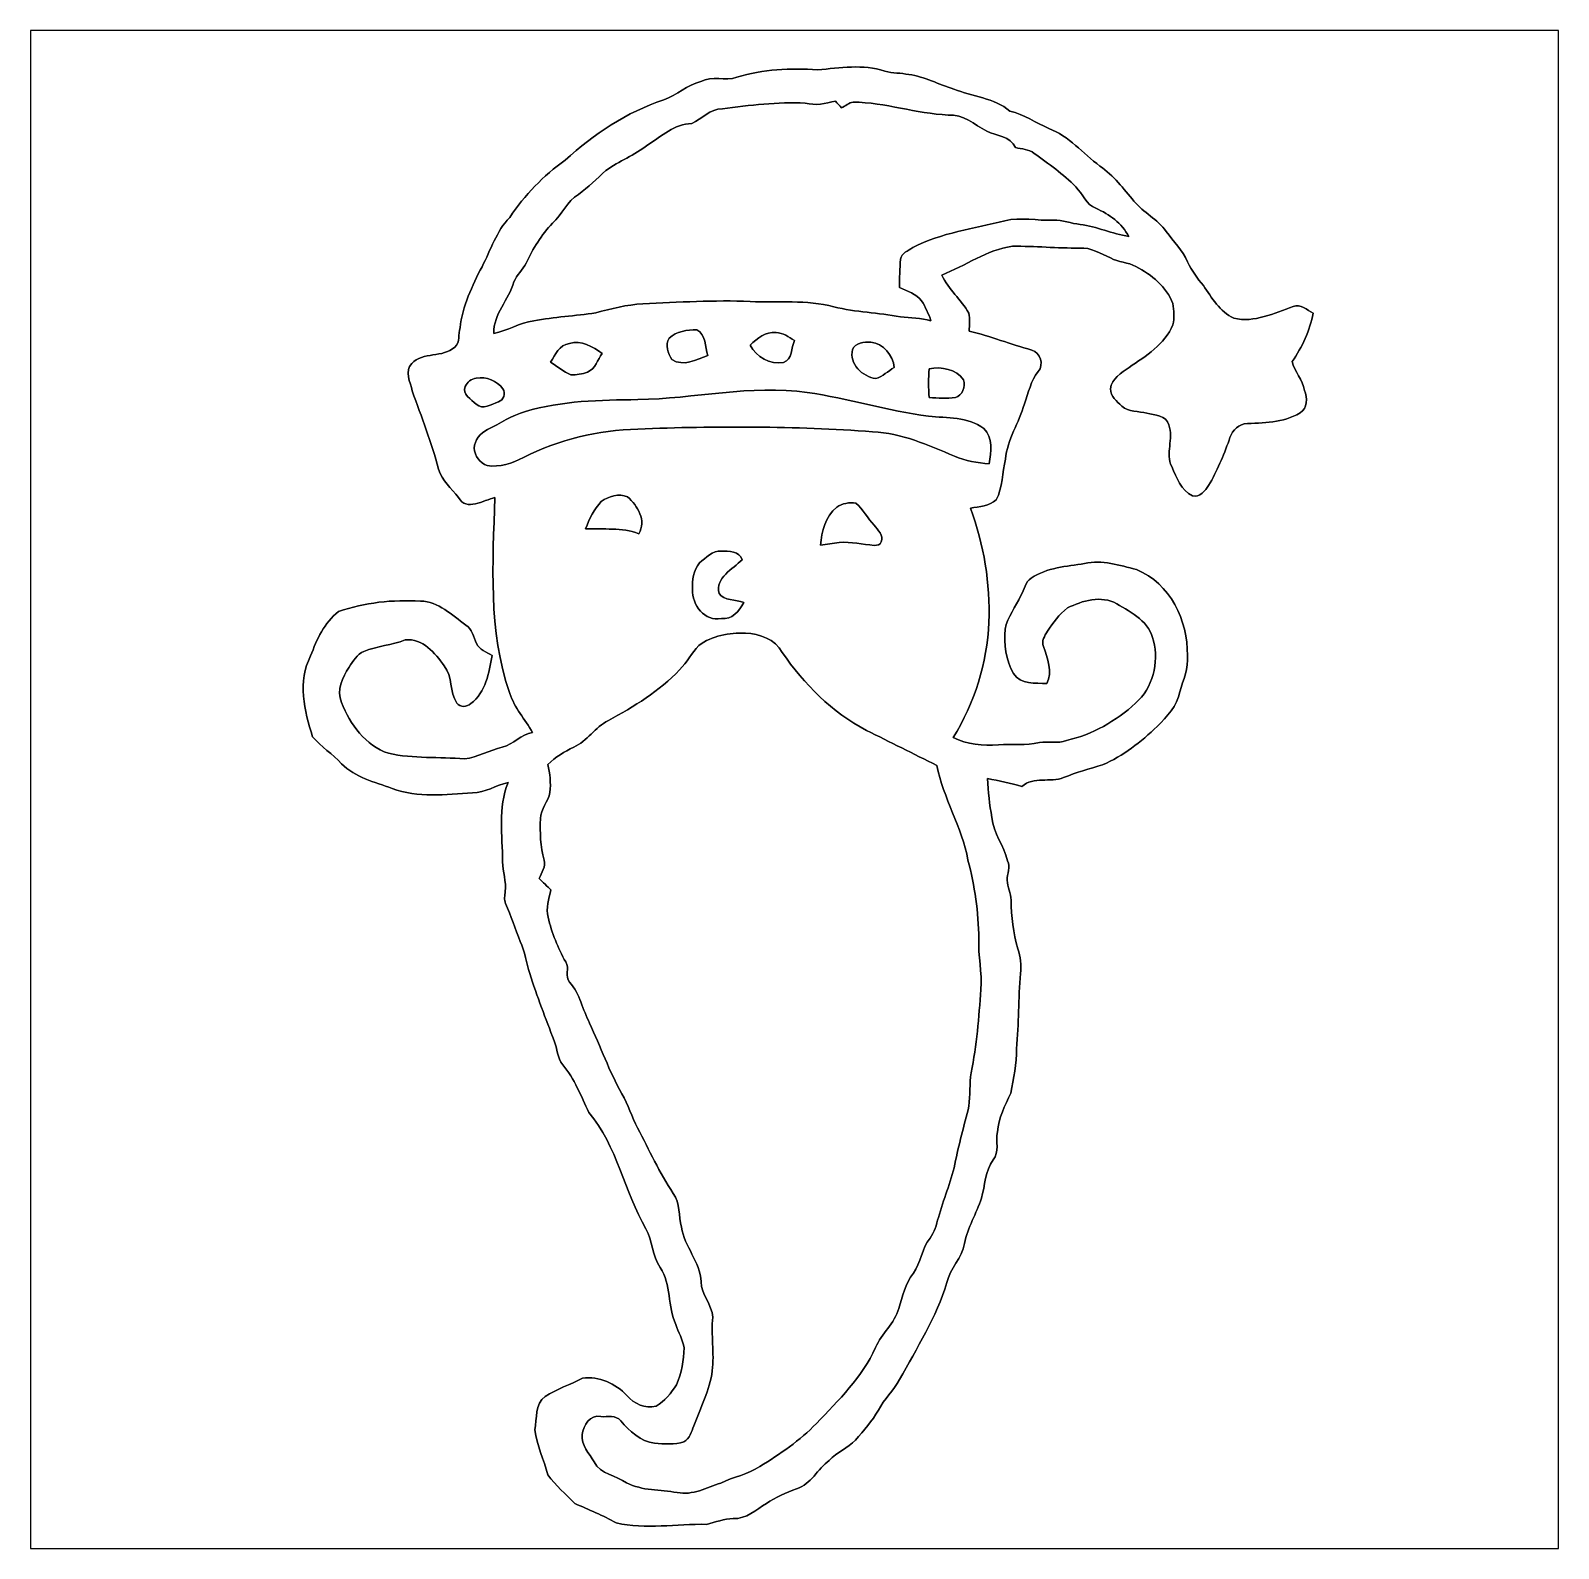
# Model space of a CAD drawing. Header units: centimetres. Extents: x -16.8 to 16.8, y -16.7 to 16.7.
import ezdxf

# ---------------------------------------------------------------- set-up
doc = ezdxf.new("R2010")
doc.units = ezdxf.units.CM
doc.header["$MEASUREMENT"] = 0
doc.layers.add('Layer 1', color=7, linetype='Continuous')

msp = doc.modelspace()

# ---------------------------------------------------------------- linework, layer by layer
at = {"layer": 'Layer 1', "color": 7}
for points, knots in [([(-16.77458, 16.66875), (-16.77458, 16.66875), (16.77458, 16.66875), (16.77458, 16.66875), (16.77458, 16.66875), (16.77458, 16.66875), (16.77458, -16.66875), (16.77458, -16.66875), (16.77458, -16.66875), (16.77458, -16.66875), (-16.77458, -16.66875), (-16.77458, -16.66875), (-16.77458, -16.66875), (-16.77458, -16.66875), (-16.77458, 16.66875), (-16.77458, 16.66875), (-16.77458, 16.66875), (-16.77458, 16.66875), (-16.77458, 16.66875), (-16.77458, 16.66875)], [0, 0, 0, 0, 0.16666667, 0.16666667, 0.16666667, 0.16666667, 0.33333333, 0.33333333, 0.33333333, 0.33333333, 0.5, 0.5, 0.5, 0.5, 0.66666667, 0.66666667, 0.66666667, 0.66666667, 1, 1, 1, 1]), ([(0.51012, 15.80691), (-0.08502, 15.84889), (-0.69427, 15.81926), (-1.26647, 15.64146), (-1.26647, 15.64146), (-1.52224, 15.54939), (-1.80975, 15.68556), (-2.05387, 15.54974), (-2.05387, 15.54974), (-2.35585, 15.47601), (-2.58198, 15.24811), (-2.8702, 15.14546), (-2.8702, 15.14546), (-3.68124, 14.87946), (-4.40937, 14.3951), (-5.03484, 13.82148), (-5.03484, 13.82148), (-5.51498, 13.48105), (-5.92596, 13.05384), (-6.25299, 12.56453), (-6.25299, 12.56453), (-6.54932, 12.2615), (-6.6675, 11.84804), (-6.86153, 11.48292), (-6.86153, 11.48292), (-7.0799, 11.06029), (-7.28874, 10.61861), (-7.34413, 10.14024), (-7.34413, 10.14024), (-7.38893, 10.00584), (-7.33637, 9.81922), (-7.45984, 9.71797), (-7.45984, 9.71797), (-7.71948, 9.47561), (-8.16081, 9.61637), (-8.40599, 9.35884), (-8.40599, 9.35884), (-8.57179, 9.19339), (-8.43104, 8.94292), (-8.39399, 8.75312), (-8.39399, 8.75312), (-8.19256, 8.18268), (-7.96678, 7.62), (-7.81544, 7.03298), (-7.81544, 7.03298), (-7.74488, 6.78004), (-7.53251, 6.61282), (-7.38011, 6.41103), (-7.38011, 6.41103), (-7.20372, 6.102), (-6.82696, 6.35353), (-6.57931, 6.41244), (-6.57931, 6.41244), (-6.62093, 4.97805), (-6.73418, 3.48862), (-6.25122, 2.10961), (-6.25122, 2.10961), (-6.14786, 1.7907), (-5.91855, 1.53741), (-5.75028, 1.25377), (-5.75028, 1.25377), (-6.00251, 1.20333), (-6.17185, 0.99413), (-6.41562, 0.9271), (-6.41562, 0.9271), (-6.69643, 0.85654), (-6.95748, 0.71191), (-7.245, 0.67063), (-7.245, 0.67063), (-7.80098, 0.72249), (-8.36613, 0.67098), (-8.91469, 0.79446), (-8.91469, 0.79446), (-9.42269, 0.96485), (-9.7596, 1.42804), (-9.9441, 1.91064), (-9.9441, 1.91064), (-10.06898, 2.17981), (-9.92329, 2.46239), (-9.78182, 2.68958), (-9.78182, 2.68958), (-9.68975, 2.81622), (-9.60755, 2.96862), (-9.45762, 3.03389), (-9.45762, 3.03389), (-9.1634, 3.15031), (-8.84308, 3.16936), (-8.54745, 3.28436), (-8.54745, 3.28436), (-8.15587, 3.33058), (-7.89693, 2.99403), (-7.69091, 2.71674), (-7.69091, 2.71674), (-7.50076, 2.48109), (-7.57978, 2.14348), (-7.41363, 1.89971), (-7.41363, 1.89971), (-7.34131, 1.79282), (-7.19561, 1.81222), (-7.10706, 1.88595), (-7.10706, 1.88595), (-6.78356, 2.13536), (-6.70313, 2.56081), (-6.64034, 2.9404), (-6.64034, 2.9404), (-6.75816, 3.02189), (-6.92326, 3.06282), (-6.98077, 3.2071), (-6.98077, 3.2071), (-7.05238, 3.34504), (-7.07143, 3.52601), (-7.21607, 3.61174), (-7.21607, 3.61174), (-7.52546, 3.82235), (-7.81191, 4.13279), (-8.21231, 4.13773), (-8.21231, 4.13773), (-8.81874, 4.1723), (-9.43786, 4.10739), (-10.01324, 3.90913), (-10.01324, 3.90913), (-10.32369, 3.66324), (-10.48985, 3.296), (-10.62496, 2.93405), (-10.62496, 2.93405), (-10.91248, 2.37702), (-10.7629, 1.72544), (-10.58192, 1.15923), (-10.58192, 1.15923), (-10.38825, 0.94333), (-10.14801, 0.77399), (-9.94445, 0.56727), (-9.94445, 0.56727), (-9.64988, 0.25964), (-9.22126, 0.16545), (-8.83708, 0.02258), (-8.83708, 0.02258), (-8.26876, -0.18591), (-7.65881, -0.1143), (-7.06896, -0.07126), (-7.06896, -0.07126), (-6.78921, -0.07832), (-6.55779, 0.09913), (-6.29073, 0.15028), (-6.29073, 0.15028), (-6.51404, -0.40464), (-6.40927, -1.00894), (-6.41138, -1.58997), (-6.41138, -1.58997), (-6.40186, -1.80763), (-6.32707, -2.02001), (-6.35106, -2.23979), (-6.35106, -2.23979), (-6.356, -2.32692), (-6.38634, -2.42006), (-6.344, -2.50296), (-6.344, -2.50296), (-6.21841, -2.77389), (-6.1401, -3.06317), (-6.02015, -3.33657), (-6.02015, -3.33657), (-5.91714, -3.56094), (-5.89598, -3.81071), (-5.80954, -4.04072), (-5.80954, -4.04072), (-5.65926, -4.54307), (-5.46241, -5.02955), (-5.27685, -5.51921), (-5.27685, -5.51921), (-5.21053, -5.69313), (-5.21264, -5.89703), (-5.08917, -6.04485), (-5.08917, -6.04485), (-4.82671, -6.35035), (-4.68806, -6.73594), (-4.51591, -7.09366), (-4.51591, -7.09366), (-3.89043, -7.83343), (-3.74156, -8.8265), (-3.26108, -9.64777), (-3.26108, -9.64777), (-3.11573, -9.91447), (-3.12208, -10.24114), (-2.94993, -10.49726), (-2.94993, -10.49726), (-2.7051, -10.87367), (-2.78941, -11.35168), (-2.60632, -11.75103), (-2.60632, -11.75103), (-2.55129, -11.92177), (-2.45357, -12.08123), (-2.4257, -12.26044), (-2.4257, -12.26044), (-2.42358, -12.53878), (-2.48638, -12.81783), (-2.59115, -13.07465), (-2.59115, -13.07465), (-2.70686, -13.25598), (-2.84762, -13.43766), (-3.03989, -13.54102), (-3.03989, -13.54102), (-3.27766, -13.61405), (-3.52496, -13.48775), (-3.67947, -13.31031), (-3.67947, -13.31031), (-3.92712, -13.04749), (-4.28978, -12.87956), (-4.6549, -12.92754), (-4.6549, -12.92754), (-4.92372, -13.07147), (-5.21617, -13.16849), (-5.47511, -13.33077), (-5.47511, -13.33077), (-5.70195, -13.49657), (-5.65185, -13.81407), (-5.70336, -14.06349), (-5.70336, -14.06349), (-5.66032, -14.40321), (-5.50333, -14.72142), (-5.41479, -15.05091), (-5.41479, -15.05091), (-5.24828, -15.28657), (-5.02109, -15.47707), (-4.82177, -15.68379), (-4.82177, -15.68379), (-4.51626, -15.81538), (-4.20758, -15.94273), (-3.9176, -16.10854), (-3.9176, -16.10854), (-3.26355, -16.25953), (-2.59151, -16.12406), (-1.92864, -16.13958), (-1.92864, -16.13958), (-1.73355, -16.09972), (-1.5494, -16.00694), (-1.34479, -16.01329), (-1.34479, -16.01329), (-1.06151, -16.02422), (-0.84349, -15.8175), (-0.61701, -15.68097), (-0.61701, -15.68097), (-0.4124, -15.54021), (-0.18098, -15.45026), (0.04692, -15.35642), (0.04692, -15.35642), (0.36901, -15.25834), (0.50483, -14.92144), (0.76235, -14.73376), (0.76235, -14.73376), (0.93804, -14.56302), (1.16628, -14.4593), (1.34126, -14.28926), (1.34126, -14.28926), (1.52083, -14.07971), (1.70709, -13.87122), (1.8415, -13.62886), (1.8415, -13.62886), (1.96744, -13.38615), (2.1777, -13.20165), (2.3054, -12.96035), (2.3054, -12.96035), (2.68429, -12.26785), (3.11503, -11.59193), (3.34751, -10.83134), (3.34751, -10.83134), (3.40572, -10.51137), (3.69076, -10.29406), (3.73098, -9.96809), (3.73098, -9.96809), (3.80436, -9.61954), (3.99556, -9.31298), (4.10316, -8.97572), (4.10316, -8.97572), (4.18888, -8.69668), (4.1783, -8.37812), (4.3628, -8.13717), (4.3628, -8.13717), (4.50427, -7.96431), (4.41572, -7.71984), (4.45629, -7.51946), (4.45629, -7.51946), (4.47992, -7.21325), (4.62351, -6.94196), (4.74698, -6.66856), (4.74698, -6.66856), (4.8066, -6.34612), (4.8895, -6.02333), (4.87257, -5.69277), (4.87257, -5.69277), (4.93289, -5.14456), (4.90784, -4.59105), (4.96499, -4.04248), (4.96499, -4.04248), (4.98369, -3.85833), (4.96041, -3.67206), (4.90608, -3.49603), (4.90608, -3.49603), (4.8066, -3.1496), (4.75403, -2.79083), (4.7558, -2.43029), (4.7558, -2.43029), (4.75333, -2.28), (4.67713, -2.14242), (4.66831, -1.9939), (4.66831, -1.9939), (4.67219, -1.85067), (4.74133, -1.70427), (4.67889, -1.56457), (4.67889, -1.56457), (4.59811, -1.23261), (4.36421, -0.96026), (4.33141, -0.61348), (4.33141, -0.61348), (4.28837, -0.33091), (4.24603, -0.04727), (4.23686, 0.23848), (4.23686, 0.23848), (4.49192, 0.19791), (4.7438, 0.13829), (4.99216, 0.06597), (4.99216, 0.06597), (5.25392, 0.29986), (5.61022, 0.14076), (5.90867, 0.26388), (5.90867, 0.26388), (6.18949, 0.37147), (6.47665, 0.45932), (6.76628, 0.54046), (6.76628, 0.54046), (7.21783, 0.73554), (7.60977, 1.04775), (7.96325, 1.38536), (7.96325, 1.38536), (8.17245, 1.60267), (8.40458, 1.83586), (8.45855, 2.14595), (8.45855, 2.14595), (8.53828, 2.4063), (8.65928, 2.66629), (8.62683, 2.94605), (8.62683, 2.94605), (8.64376, 3.70769), (8.24442, 4.53708), (7.51029, 4.82988), (7.51029, 4.82988), (7.14022, 4.91984), (6.75252, 5.05707), (6.37011, 4.96253), (6.37011, 4.96253), (5.97112, 4.9022), (5.54602, 4.87362), (5.19994, 4.6422), (5.19994, 4.6422), (5.06801, 4.55789), (5.04543, 4.38609), (4.96993, 4.2605), (4.96993, 4.2605), (4.86375, 4.01214), (4.67325, 3.79342), (4.62597, 3.52213), (4.62597, 3.52213), (4.59634, 3.1944), (4.63656, 2.83669), (4.80907, 2.54988), (4.80907, 2.54988), (4.96782, 2.29976), (5.28779, 2.34103), (5.53896, 2.32622), (5.53896, 2.32622), (5.67372, 2.58974), (5.55696, 2.87973), (5.46911, 3.13831), (5.46911, 3.13831), (5.41479, 3.2572), (5.49522, 3.37538), (5.55202, 3.47698), (5.55202, 3.47698), (5.67796, 3.66254), (5.81096, 3.85022), (5.99193, 3.98639), (5.99193, 3.98639), (6.31966, 4.14655), (6.73417, 4.27461), (7.07496, 4.07776), (7.07496, 4.07776), (7.40516, 3.89467), (7.80944, 3.67065), (7.88176, 3.26249), (7.88176, 3.26249), (8.00876, 2.78483), (7.86201, 2.22744), (7.48912, 1.89477), (7.48912, 1.89477), (7.06155, 1.50142), (6.53979, 1.20615), (5.97041, 1.07774), (5.97041, 1.07774), (5.77921, 1.00118), (5.57354, 1.06362), (5.37633, 1.02941), (5.37633, 1.02941), (5.08141, 0.9652), (4.77626, 1.00436), (4.47851, 0.97825), (4.47851, 0.97825), (4.13914, 0.95991), (3.79271, 0.99025), (3.48333, 1.14018), (3.48333, 1.14018), (3.95111, 1.90147), (4.23369, 2.77742), (4.26932, 3.67171), (4.26932, 3.67171), (4.30177, 4.52438), (4.15713, 5.38127), (3.86503, 6.18208), (3.86503, 6.18208), (4.05906, 6.20818), (4.28096, 6.22088), (4.42983, 6.36305), (4.42983, 6.36305), (4.56953, 6.63681), (4.56494, 6.95925), (4.6295, 7.25487), (4.6295, 7.25487), (4.67254, 7.6895), (4.93219, 8.05639), (5.04719, 8.47055), (5.04719, 8.47055), (5.14385, 8.70902), (5.18019, 8.97855), (5.35199, 9.17998), (5.35199, 9.17998), (5.48358, 9.33379), (5.40314, 9.59838), (5.20841, 9.65165), (5.20841, 9.65165), (4.74698, 9.77688), (4.30283, 9.95574), (3.83787, 10.06616), (3.83787, 10.06616), (3.83787, 10.19739), (3.85657, 10.33321), (3.82552, 10.46162), (3.82552, 10.46162), (3.66113, 10.7629), (3.37573, 10.98268), (3.23533, 11.29877), (3.23533, 11.29877), (3.75532, 11.50056), (4.22275, 11.85404), (4.78437, 11.93094), (4.78437, 11.93094), (5.27685, 11.93624), (5.76862, 11.88579), (6.26145, 11.89143), (6.26145, 11.89143), (6.50981, 11.91154), (6.72112, 11.76726), (6.93949, 11.67589), (6.93949, 11.67589), (7.11341, 11.57852), (7.32296, 11.5824), (7.49723, 11.48715), (7.49723, 11.48715), (7.83661, 11.30512), (8.16998, 11.04759), (8.30721, 10.67435), (8.30721, 10.67435), (8.32661, 10.52089), (8.34743, 10.3572), (8.31074, 10.2041), (8.31074, 10.2041), (8.12906, 9.77441), (7.71596, 9.52006), (7.3466, 9.26924), (7.3466, 9.26924), (7.17832, 9.15247), (6.96172, 9.02335), (6.93984, 8.79792), (6.93984, 8.79792), (6.93526, 8.63565), (7.07849, 8.52276), (7.18573, 8.42151), (7.18573, 8.42151), (7.33566, 8.2864), (7.55332, 8.31391), (7.73889, 8.26347), (7.73889, 8.26347), (7.90434, 8.22078), (8.1728, 8.22007), (8.21831, 8.00559), (8.21831, 8.00559), (8.3312, 7.70572), (8.13647, 7.37905), (8.28216, 7.09048), (8.28216, 7.09048), (8.38835, 6.84883), (8.48572, 6.57119), (8.74254, 6.44948), (8.74254, 6.44948), (8.89847, 6.41315), (9.01735, 6.5592), (9.09391, 6.67385), (9.09391, 6.67385), (9.27806, 6.99029), (9.41705, 7.33072), (9.54405, 7.67327), (9.54405, 7.67327), (9.58144, 7.83872), (9.70703, 7.98618), (9.87143, 8.03204), (9.87143, 8.03204), (10.28665, 8.05039), (10.73291, 8.05286), (11.10051, 8.27017), (11.10051, 8.27017), (11.27266, 8.37001), (11.25961, 8.60249), (11.19858, 8.76653), (11.19858, 8.76653), (11.15977, 8.99901), (10.98444, 9.17575), (10.92588, 9.39941), (10.92588, 9.39941), (11.1573, 9.71691), (11.309, 10.07957), (11.38943, 10.46339), (11.38943, 10.46339), (11.25149, 10.52759), (11.11426, 10.67364), (10.95093, 10.60626), (10.95093, 10.60626), (10.53218, 10.46551), (10.09509, 10.24431), (9.64459, 10.35085), (9.64459, 10.35085), (9.34402, 10.49584), (9.15776, 10.79888), (8.97925, 11.06629), (8.97925, 11.06629), (8.8452, 11.22821), (8.72172, 11.40072), (8.62789, 11.58946), (8.62789, 11.58946), (8.52523, 11.84522), (8.3185, 12.03431), (8.16363, 12.25656), (8.16363, 12.25656), (7.97842, 12.52926), (7.6581, 12.66507), (7.45384, 12.92084), (7.45384, 12.92084), (7.22595, 13.19847), (7.0044, 13.48634), (6.70631, 13.69342), (6.70631, 13.69342), (6.3313, 13.96436), (6.03109, 14.35735), (5.58482, 14.51575), (5.58482, 14.51575), (5.3019, 14.64945), (5.03555, 14.81878), (4.73075, 14.90098), (4.73075, 14.90098), (4.38009, 15.18673), (3.90878, 15.22236), (3.4992, 15.38287), (3.4992, 15.38287), (3.16724, 15.48271), (2.85715, 15.65487), (2.51072, 15.70355), (2.51072, 15.70355), (2.33504, 15.73671), (2.15406, 15.73177), (1.98085, 15.77693), (1.98085, 15.77693), (1.50742, 15.93921), (0.99589, 15.84642), (0.51012, 15.80691)], [0, 0, 0, 0, 0.00684932, 0.00684932, 0.00684932, 0.00684932, 0.01369863, 0.01369863, 0.01369863, 0.01369863, 0.02054795, 0.02054795, 0.02054795, 0.02054795, 0.02739726, 0.02739726, 0.02739726, 0.02739726, 0.03424658, 0.03424658, 0.03424658, 0.03424658, 0.04109589, 0.04109589, 0.04109589, 0.04109589, 0.04794521, 0.04794521, 0.04794521, 0.04794521, 0.05479452, 0.05479452, 0.05479452, 0.05479452, 0.06164384, 0.06164384, 0.06164384, 0.06164384, 0.06849315, 0.06849315, 0.06849315, 0.06849315, 0.07534247, 0.07534247, 0.07534247, 0.07534247, 0.08219178, 0.08219178, 0.08219178, 0.08219178, 0.0890411, 0.0890411, 0.0890411, 0.0890411, 0.09589041, 0.09589041, 0.09589041, 0.09589041, 0.10273973, 0.10273973, 0.10273973, 0.10273973, 0.10958904, 0.10958904, 0.10958904, 0.10958904, 0.11643836, 0.11643836, 0.11643836, 0.11643836, 0.12328767, 0.12328767, 0.12328767, 0.12328767, 0.13013699, 0.13013699, 0.13013699, 0.13013699, 0.1369863, 0.1369863, 0.1369863, 0.1369863, 0.14383562, 0.14383562, 0.14383562, 0.14383562, 0.15068493, 0.15068493, 0.15068493, 0.15068493, 0.15753425, 0.15753425, 0.15753425, 0.15753425, 0.16438356, 0.16438356, 0.16438356, 0.16438356, 0.17123288, 0.17123288, 0.17123288, 0.17123288, 0.17808219, 0.17808219, 0.17808219, 0.17808219, 0.18493151, 0.18493151, 0.18493151, 0.18493151, 0.19178082, 0.19178082, 0.19178082, 0.19178082, 0.19863014, 0.19863014, 0.19863014, 0.19863014, 0.20547945, 0.20547945, 0.20547945, 0.20547945, 0.21232877, 0.21232877, 0.21232877, 0.21232877, 0.21917808, 0.21917808, 0.21917808, 0.21917808, 0.2260274, 0.2260274, 0.2260274, 0.2260274, 0.23287671, 0.23287671, 0.23287671, 0.23287671, 0.23972603, 0.23972603, 0.23972603, 0.23972603, 0.24657534, 0.24657534, 0.24657534, 0.24657534, 0.25342466, 0.25342466, 0.25342466, 0.25342466, 0.26027397, 0.26027397, 0.26027397, 0.26027397, 0.26712329, 0.26712329, 0.26712329, 0.26712329, 0.2739726, 0.2739726, 0.2739726, 0.2739726, 0.28082192, 0.28082192, 0.28082192, 0.28082192, 0.28767123, 0.28767123, 0.28767123, 0.28767123, 0.29452055, 0.29452055, 0.29452055, 0.29452055, 0.30136986, 0.30136986, 0.30136986, 0.30136986, 0.30821918, 0.30821918, 0.30821918, 0.30821918, 0.31506849, 0.31506849, 0.31506849, 0.31506849, 0.32191781, 0.32191781, 0.32191781, 0.32191781, 0.32876712, 0.32876712, 0.32876712, 0.32876712, 0.33561644, 0.33561644, 0.33561644, 0.33561644, 0.34246575, 0.34246575, 0.34246575, 0.34246575, 0.34931507, 0.34931507, 0.34931507, 0.34931507, 0.35616438, 0.35616438, 0.35616438, 0.35616438, 0.3630137, 0.3630137, 0.3630137, 0.3630137, 0.36986301, 0.36986301, 0.36986301, 0.36986301, 0.37671233, 0.37671233, 0.37671233, 0.37671233, 0.38356164, 0.38356164, 0.38356164, 0.38356164, 0.39041096, 0.39041096, 0.39041096, 0.39041096, 0.39726027, 0.39726027, 0.39726027, 0.39726027, 0.40410959, 0.40410959, 0.40410959, 0.40410959, 0.4109589, 0.4109589, 0.4109589, 0.4109589, 0.41780822, 0.41780822, 0.41780822, 0.41780822, 0.42465753, 0.42465753, 0.42465753, 0.42465753, 0.43150685, 0.43150685, 0.43150685, 0.43150685, 0.43835616, 0.43835616, 0.43835616, 0.43835616, 0.44520548, 0.44520548, 0.44520548, 0.44520548, 0.45205479, 0.45205479, 0.45205479, 0.45205479, 0.45890411, 0.45890411, 0.45890411, 0.45890411, 0.46575342, 0.46575342, 0.46575342, 0.46575342, 0.47260274, 0.47260274, 0.47260274, 0.47260274, 0.47945205, 0.47945205, 0.47945205, 0.47945205, 0.48630137, 0.48630137, 0.48630137, 0.48630137, 0.49315068, 0.49315068, 0.49315068, 0.49315068, 0.5, 0.5, 0.5, 0.5, 0.50684932, 0.50684932, 0.50684932, 0.50684932, 0.51369863, 0.51369863, 0.51369863, 0.51369863, 0.52054795, 0.52054795, 0.52054795, 0.52054795, 0.52739726, 0.52739726, 0.52739726, 0.52739726, 0.53424658, 0.53424658, 0.53424658, 0.53424658, 0.54109589, 0.54109589, 0.54109589, 0.54109589, 0.54794521, 0.54794521, 0.54794521, 0.54794521, 0.55479452, 0.55479452, 0.55479452, 0.55479452, 0.56164384, 0.56164384, 0.56164384, 0.56164384, 0.56849315, 0.56849315, 0.56849315, 0.56849315, 0.57534247, 0.57534247, 0.57534247, 0.57534247, 0.58219178, 0.58219178, 0.58219178, 0.58219178, 0.5890411, 0.5890411, 0.5890411, 0.5890411, 0.59589041, 0.59589041, 0.59589041, 0.59589041, 0.60273973, 0.60273973, 0.60273973, 0.60273973, 0.60958904, 0.60958904, 0.60958904, 0.60958904, 0.61643836, 0.61643836, 0.61643836, 0.61643836, 0.62328767, 0.62328767, 0.62328767, 0.62328767, 0.63013699, 0.63013699, 0.63013699, 0.63013699, 0.6369863, 0.6369863, 0.6369863, 0.6369863, 0.64383562, 0.64383562, 0.64383562, 0.64383562, 0.65068493, 0.65068493, 0.65068493, 0.65068493, 0.65753425, 0.65753425, 0.65753425, 0.65753425, 0.66438356, 0.66438356, 0.66438356, 0.66438356, 0.67123288, 0.67123288, 0.67123288, 0.67123288, 0.67808219, 0.67808219, 0.67808219, 0.67808219, 0.68493151, 0.68493151, 0.68493151, 0.68493151, 0.69178082, 0.69178082, 0.69178082, 0.69178082, 0.69863014, 0.69863014, 0.69863014, 0.69863014, 0.70547945, 0.70547945, 0.70547945, 0.70547945, 0.71232877, 0.71232877, 0.71232877, 0.71232877, 0.71917808, 0.71917808, 0.71917808, 0.71917808, 0.7260274, 0.7260274, 0.7260274, 0.7260274, 0.73287671, 0.73287671, 0.73287671, 0.73287671, 0.73972603, 0.73972603, 0.73972603, 0.73972603, 0.74657534, 0.74657534, 0.74657534, 0.74657534, 0.75342466, 0.75342466, 0.75342466, 0.75342466, 0.76027397, 0.76027397, 0.76027397, 0.76027397, 0.76712329, 0.76712329, 0.76712329, 0.76712329, 0.7739726, 0.7739726, 0.7739726, 0.7739726, 0.78082192, 0.78082192, 0.78082192, 0.78082192, 0.78767123, 0.78767123, 0.78767123, 0.78767123, 0.79452055, 0.79452055, 0.79452055, 0.79452055, 0.80136986, 0.80136986, 0.80136986, 0.80136986, 0.80821918, 0.80821918, 0.80821918, 0.80821918, 0.81506849, 0.81506849, 0.81506849, 0.81506849, 0.82191781, 0.82191781, 0.82191781, 0.82191781, 0.82876712, 0.82876712, 0.82876712, 0.82876712, 0.83561644, 0.83561644, 0.83561644, 0.83561644, 0.84246575, 0.84246575, 0.84246575, 0.84246575, 0.84931507, 0.84931507, 0.84931507, 0.84931507, 0.85616438, 0.85616438, 0.85616438, 0.85616438, 0.8630137, 0.8630137, 0.8630137, 0.8630137, 0.86986301, 0.86986301, 0.86986301, 0.86986301, 0.87671233, 0.87671233, 0.87671233, 0.87671233, 0.88356164, 0.88356164, 0.88356164, 0.88356164, 0.89041096, 0.89041096, 0.89041096, 0.89041096, 0.89726027, 0.89726027, 0.89726027, 0.89726027, 0.90410959, 0.90410959, 0.90410959, 0.90410959, 0.9109589, 0.9109589, 0.9109589, 0.9109589, 0.91780822, 0.91780822, 0.91780822, 0.91780822, 0.92465753, 0.92465753, 0.92465753, 0.92465753, 0.93150685, 0.93150685, 0.93150685, 0.93150685, 0.93835616, 0.93835616, 0.93835616, 0.93835616, 0.94520548, 0.94520548, 0.94520548, 0.94520548, 0.95205479, 0.95205479, 0.95205479, 0.95205479, 0.95890411, 0.95890411, 0.95890411, 0.95890411, 0.96575342, 0.96575342, 0.96575342, 0.96575342, 0.97260274, 0.97260274, 0.97260274, 0.97260274, 0.97945205, 0.97945205, 0.97945205, 0.97945205, 0.98630137, 0.98630137, 0.98630137, 0.98630137, 1, 1, 1, 1]), ([(-1.58433, 14.94966), (-0.98108, 15.02869), (-0.37183, 15.10453), (0.23707, 15.07666), (0.23707, 15.07666), (0.4572, 15.00964), (0.68157, 15.07243), (0.89853, 15.11759), (0.89853, 15.11759), (0.94333, 15.06784), (0.98813, 15.01775), (1.03364, 14.96871), (1.03364, 14.96871), (1.11725, 15.01387), (1.19345, 15.0816), (1.2894, 15.09889), (1.2894, 15.09889), (1.9939, 15.08548), (2.66841, 14.84806), (3.37114, 14.81279), (3.37114, 14.81279), (3.70029, 14.83677), (3.95217, 14.60147), (4.22275, 14.45789), (4.22275, 14.45789), (4.43442, 14.34359), (4.74557, 14.35629), (4.85246, 14.10017), (4.85246, 14.10017), (4.98934, 14.06807), (5.14421, 14.06278), (5.26027, 13.97176), (5.26027, 13.97176), (5.57989, 13.74493), (5.90091, 13.51351), (6.17749, 13.23411), (6.17749, 13.23411), (6.33271, 13.08417), (6.40045, 12.84182), (6.62023, 12.76526), (6.62023, 12.76526), (6.91444, 12.63227), (7.18855, 12.43859), (7.33989, 12.14473), (7.33989, 12.14473), (6.97724, 12.2047), (6.63857, 12.36169), (6.27345, 12.41143), (6.27345, 12.41143), (6.07377, 12.42801), (5.88398, 12.51514), (5.68219, 12.50703), (5.68219, 12.50703), (5.32765, 12.48551), (4.96782, 12.57829), (4.61857, 12.49045), (4.61857, 12.49045), (3.93912, 12.31406), (3.22474, 12.23257), (2.59574, 11.90096), (2.59574, 11.90096), (2.49837, 11.83252), (2.34809, 11.78066), (2.3301, 11.64555), (2.3301, 11.64555), (2.31034, 11.43917), (2.30752, 11.23103), (2.30611, 11.0236), (2.30611, 11.0236), (2.47897, 10.94811), (2.67088, 10.88637), (2.79224, 10.73185), (2.79224, 10.73185), (2.87796, 10.59568), (2.94111, 10.4461), (2.99685, 10.29547), (2.99685, 10.29547), (2.77812, 10.35826), (2.54952, 10.36002), (2.32516, 10.38296), (2.32516, 10.38296), (1.84009, 10.47044), (1.34338, 10.48279), (0.86395, 10.60274), (0.86395, 10.60274), (0.26599, 10.76254), (-0.36019, 10.68811), (-0.97084, 10.71668), (-0.97084, 10.71668), (-1.75824, 10.75408), (-2.54635, 10.70257), (-3.33304, 10.66553), (-3.33304, 10.66553), (-3.68371, 10.6493), (-4.02414, 10.5597), (-4.36174, 10.47009), (-4.36174, 10.47009), (-4.81506, 10.40201), (-5.27403, 10.3759), (-5.72558, 10.29476), (-5.72558, 10.29476), (-6.0325, 10.24925), (-6.29814, 10.07533), (-6.60188, 10.01818), (-6.60188, 10.01818), (-6.61635, 10.44469), (-6.26851, 10.75408), (-6.16091, 11.14672), (-6.16091, 11.14672), (-6.10376, 11.30476), (-5.96336, 11.41166), (-5.88963, 11.56017), (-5.88963, 11.56017), (-5.74816, 11.88191), (-5.55554, 12.18389), (-5.31107, 12.43718), (-5.31107, 12.43718), (-5.10434, 12.63332), (-4.99251, 12.91519), (-4.74627, 13.07147), (-4.74627, 13.07147), (-4.52755, 13.22564), (-4.33564, 13.41191), (-4.14302, 13.59641), (-4.14302, 13.59641), (-3.84775, 13.80137), (-3.50732, 13.93331), (-3.22157, 14.15556), (-3.22157, 14.15556), (-2.91924, 14.35065), (-2.63843, 14.61664), (-2.2539, 14.6237), (-2.2539, 14.6237), (-2.03553, 14.738), (-1.85103, 14.94543), (-1.58433, 14.94966)], [0, 0, 0, 0, 0.02857143, 0.02857143, 0.02857143, 0.02857143, 0.05714286, 0.05714286, 0.05714286, 0.05714286, 0.08571429, 0.08571429, 0.08571429, 0.08571429, 0.11428571, 0.11428571, 0.11428571, 0.11428571, 0.14285714, 0.14285714, 0.14285714, 0.14285714, 0.17142857, 0.17142857, 0.17142857, 0.17142857, 0.2, 0.2, 0.2, 0.2, 0.22857143, 0.22857143, 0.22857143, 0.22857143, 0.25714286, 0.25714286, 0.25714286, 0.25714286, 0.28571429, 0.28571429, 0.28571429, 0.28571429, 0.31428571, 0.31428571, 0.31428571, 0.31428571, 0.34285714, 0.34285714, 0.34285714, 0.34285714, 0.37142857, 0.37142857, 0.37142857, 0.37142857, 0.4, 0.4, 0.4, 0.4, 0.42857143, 0.42857143, 0.42857143, 0.42857143, 0.45714286, 0.45714286, 0.45714286, 0.45714286, 0.48571429, 0.48571429, 0.48571429, 0.48571429, 0.51428571, 0.51428571, 0.51428571, 0.51428571, 0.54285714, 0.54285714, 0.54285714, 0.54285714, 0.57142857, 0.57142857, 0.57142857, 0.57142857, 0.6, 0.6, 0.6, 0.6, 0.62857143, 0.62857143, 0.62857143, 0.62857143, 0.65714286, 0.65714286, 0.65714286, 0.65714286, 0.68571429, 0.68571429, 0.68571429, 0.68571429, 0.71428571, 0.71428571, 0.71428571, 0.71428571, 0.74285714, 0.74285714, 0.74285714, 0.74285714, 0.77142857, 0.77142857, 0.77142857, 0.77142857, 0.8, 0.8, 0.8, 0.8, 0.82857143, 0.82857143, 0.82857143, 0.82857143, 0.85714286, 0.85714286, 0.85714286, 0.85714286, 0.88571429, 0.88571429, 0.88571429, 0.88571429, 0.91428571, 0.91428571, 0.91428571, 0.91428571, 0.94285714, 0.94285714, 0.94285714, 0.94285714, 1, 1, 1, 1]), ([(-2.7499, 9.91129), (-2.5968, 10.07075), (-2.35444, 10.09227), (-2.14595, 10.09615), (-2.14595, 10.09615), (-1.94451, 10.00054), (-1.96109, 9.71444), (-1.90324, 9.53417), (-1.90324, 9.53417), (-2.14665, 9.43469), (-2.44193, 9.28052), (-2.69311, 9.44316), (-2.69311, 9.44316), (-2.77883, 9.5698), (-2.84727, 9.77336), (-2.7499, 9.91129)], [0, 0, 0, 0, 0.2, 0.2, 0.2, 0.2, 0.4, 0.4, 0.4, 0.4, 0.6, 0.6, 0.6, 0.6, 1, 1, 1, 1]), ([(-4.94418, 9.79311), (-4.6863, 9.87672), (-4.42842, 9.7222), (-4.22522, 9.57933), (-4.22522, 9.57933), (-4.31941, 9.43716), (-4.37515, 9.24066), (-4.54413, 9.16622), (-4.54413, 9.16622), (-4.66019, 9.12283), (-4.78825, 9.10061), (-4.91173, 9.11049), (-4.91173, 9.11049), (-5.07859, 9.16693), (-5.20735, 9.29922), (-5.35623, 9.38706), (-5.35623, 9.38706), (-5.2511, 9.54476), (-5.16396, 9.77053), (-4.94418, 9.79311)], [0, 0, 0, 0, 0.16666667, 0.16666667, 0.16666667, 0.16666667, 0.33333333, 0.33333333, 0.33333333, 0.33333333, 0.5, 0.5, 0.5, 0.5, 0.66666667, 0.66666667, 0.66666667, 0.66666667, 1, 1, 1, 1]), ([(-0.97402, 9.76207), (-0.8188, 9.90812), (-0.63253, 10.05911), (-0.40428, 10.03547), (-0.40428, 10.03547), (-0.25365, 10.033), (-0.12629, 9.94022), (-0.00353, 9.86296), (-0.00353, 9.86296), (-0.07161, 9.70209), (-0.04586, 9.4428), (-0.24024, 9.3786), (-0.24024, 9.3786), (-0.54046, 9.33168), (-0.83996, 9.48902), (-0.97402, 9.76207)], [0, 0, 0, 0, 0.2, 0.2, 0.2, 0.2, 0.4, 0.4, 0.4, 0.4, 0.6, 0.6, 0.6, 0.6, 1, 1, 1, 1]), ([(1.27353, 9.66117), (1.32856, 9.82169), (1.53705, 9.82733), (1.67499, 9.8231), (1.67499, 9.8231), (1.95051, 9.79593), (2.16359, 9.54052), (2.1904, 9.27065), (2.1904, 9.27065), (2.05423, 9.19057), (1.9371, 9.06815), (1.78364, 9.02441), (1.78364, 9.02441), (1.4926, 9.06745), (1.19486, 9.34649), (1.27353, 9.66117)], [0, 0, 0, 0, 0.2, 0.2, 0.2, 0.2, 0.4, 0.4, 0.4, 0.4, 0.6, 0.6, 0.6, 0.6, 1, 1, 1, 1]), ([(-6.98818, 9.03252), (-6.76804, 9.07556), (-6.53556, 8.97572), (-6.40256, 8.8011), (-6.40256, 8.8011), (-6.33801, 8.69562), (-6.38175, 8.55239), (-6.50275, 8.51464), (-6.50275, 8.51464), (-6.65304, 8.45644), (-6.84248, 8.33402), (-6.99206, 8.45961), (-6.99206, 8.45961), (-7.08907, 8.56403), (-7.31555, 8.68045), (-7.22842, 8.84978), (-7.22842, 8.84978), (-7.18749, 8.94715), (-7.09507, 9.02335), (-6.98818, 9.03252)], [0, 0, 0, 0, 0.16666667, 0.16666667, 0.16666667, 0.16666667, 0.33333333, 0.33333333, 0.33333333, 0.33333333, 0.5, 0.5, 0.5, 0.5, 0.66666667, 0.66666667, 0.66666667, 0.66666667, 1, 1, 1, 1]), ([(2.95734, 9.24031), (3.22721, 9.29428), (3.54506, 9.23325), (3.71052, 8.9976), (3.71052, 8.9976), (3.76167, 8.85014), (3.6897, 8.64941), (3.53201, 8.60637), (3.53201, 8.60637), (3.34045, 8.58943), (3.14889, 8.59084), (2.95804, 8.60989), (2.95804, 8.60989), (2.93723, 8.8198), (2.93723, 9.03041), (2.95734, 9.24031)], [0, 0, 0, 0, 0.2, 0.2, 0.2, 0.2, 0.4, 0.4, 0.4, 0.4, 0.6, 0.6, 0.6, 0.6, 1, 1, 1, 1]), ([(-3.43923, 8.56262), (-2.1971, 8.58026), (-0.96167, 8.89811), (0.28116, 8.71926), (0.28116, 8.71926), (1.17863, 8.59614), (2.04505, 8.30792), (2.94464, 8.19926), (2.94464, 8.19926), (3.35104, 8.15234), (3.81035, 8.19467), (4.15537, 7.92974), (4.15537, 7.92974), (4.35928, 7.72089), (4.31765, 7.41786), (4.27778, 7.15504), (4.27778, 7.15504), (4.01638, 7.17409), (3.75285, 7.21677), (3.51155, 7.32226), (3.51155, 7.32226), (2.93582, 7.56532), (2.35021, 7.82849), (1.71626, 7.85883), (1.71626, 7.85883), (0.00106, 7.9816), (-1.72226, 7.98477), (-3.44029, 7.91739), (-3.44029, 7.91739), (-4.30706, 7.88846), (-5.1756, 7.6902), (-5.9496, 7.29368), (-5.9496, 7.29368), (-6.19548, 7.16456), (-6.46924, 7.07355), (-6.75111, 7.11412), (-6.75111, 7.11412), (-6.91021, 7.16844), (-7.02204, 7.33143), (-7.03263, 7.49653), (-7.03263, 7.49653), (-7.03016, 7.67644), (-6.89398, 7.82214), (-6.7437, 7.90434), (-6.7437, 7.90434), (-6.46783, 8.04227), (-6.20607, 8.2169), (-5.90691, 8.30192), (-5.90691, 8.30192), (-5.10822, 8.54075), (-4.26579, 8.55416), (-3.43923, 8.56262)], [0, 0, 0, 0, 0.07142857, 0.07142857, 0.07142857, 0.07142857, 0.14285714, 0.14285714, 0.14285714, 0.14285714, 0.21428571, 0.21428571, 0.21428571, 0.21428571, 0.28571429, 0.28571429, 0.28571429, 0.28571429, 0.35714286, 0.35714286, 0.35714286, 0.35714286, 0.42857143, 0.42857143, 0.42857143, 0.42857143, 0.5, 0.5, 0.5, 0.5, 0.57142857, 0.57142857, 0.57142857, 0.57142857, 0.64285714, 0.64285714, 0.64285714, 0.64285714, 0.71428571, 0.71428571, 0.71428571, 0.71428571, 0.78571429, 0.78571429, 0.78571429, 0.78571429, 0.85714286, 0.85714286, 0.85714286, 0.85714286, 1, 1, 1, 1]), ([(-4.24215, 6.32354), (-4.08411, 6.44384), (-3.85339, 6.50769), (-3.66395, 6.42549), (-3.66395, 6.42549), (-3.44523, 6.23429), (-3.24273, 5.90303), (-3.42089, 5.61799), (-3.42089, 5.61799), (-3.79271, 5.76051), (-4.19806, 5.7083), (-4.58646, 5.72805), (-4.58646, 5.72805), (-4.50638, 5.94431), (-4.40302, 6.15491), (-4.24215, 6.32354)], [0, 0, 0, 0, 0.2, 0.2, 0.2, 0.2, 0.4, 0.4, 0.4, 0.4, 0.6, 0.6, 0.6, 0.6, 1, 1, 1, 1]), ([(0.92604, 6.19936), (1.04458, 6.28544), (1.20544, 6.31049), (1.34761, 6.28826), (1.34761, 6.28826), (1.50636, 6.15209), (1.60302, 5.95665), (1.74872, 5.80602), (1.74872, 5.80602), (1.82704, 5.70195), (1.96391, 5.58059), (1.90359, 5.43701), (1.90359, 5.43701), (1.88948, 5.36787), (1.8094, 5.36046), (1.75189, 5.36046), (1.75189, 5.36046), (1.49578, 5.38268), (1.24213, 5.44724), (0.98319, 5.42678), (0.98319, 5.42678), (0.84455, 5.40844), (0.70802, 5.37916), (0.56938, 5.36399), (0.56938, 5.36399), (0.59619, 5.66808), (0.68121, 5.99652), (0.92604, 6.19936)], [0, 0, 0, 0, 0.125, 0.125, 0.125, 0.125, 0.25, 0.25, 0.25, 0.25, 0.375, 0.375, 0.375, 0.375, 0.5, 0.5, 0.5, 0.5, 0.625, 0.625, 0.625, 0.625, 0.75, 0.75, 0.75, 0.75, 1, 1, 1, 1]), ([(-2.08492, 4.97769), (-1.94098, 5.08564), (-1.80799, 5.25921), (-1.60408, 5.23558), (-1.60408, 5.23558), (-1.45309, 5.24016), (-1.19239, 5.23734), (-1.15253, 5.04402), (-1.15253, 5.04402), (-1.35114, 4.83905), (-1.74202, 4.66055), (-1.65559, 4.30812), (-1.65559, 4.30812), (-1.54658, 4.13632), (-1.28764, 4.18465), (-1.11584, 4.10386), (-1.11584, 4.10386), (-1.21638, 3.92395), (-1.36913, 3.72145), (-1.6062, 3.75497), (-1.6062, 3.75497), (-1.96921, 3.683), (-2.26025, 4.05483), (-2.23732, 4.39279), (-2.23732, 4.39279), (-2.25319, 4.59423), (-2.2225, 4.82071), (-2.08492, 4.97769)], [0, 0, 0, 0, 0.125, 0.125, 0.125, 0.125, 0.25, 0.25, 0.25, 0.25, 0.375, 0.375, 0.375, 0.375, 0.5, 0.5, 0.5, 0.5, 0.625, 0.625, 0.625, 0.625, 0.75, 0.75, 0.75, 0.75, 1, 1, 1, 1]), ([(-2.10291, 3.16159), (-1.81222, 3.38102), (-1.43334, 3.44311), (-1.07738, 3.43464), (-1.07738, 3.43464), (-0.76694, 3.41559), (-0.4258, 3.30623), (-0.27023, 3.01166), (-0.27023, 3.01166), (0.20814, 2.31246), (0.82585, 1.69404), (1.58044, 1.29752), (1.58044, 1.29752), (2.09585, 1.04069), (2.61303, 0.78705), (3.12702, 0.52705), (3.12702, 0.52705), (3.26461, -0.19226), (3.68018, -0.82691), (3.80859, -1.55011), (3.80859, -1.55011), (3.95781, -2.11314), (4.04142, -2.69452), (4.04742, -3.27766), (4.04742, -3.27766), (4.02484, -3.6509), (4.12785, -4.01955), (4.09116, -4.39279), (4.09116, -4.39279), (4.04954, -5.00486), (4.00544, -5.61975), (3.87597, -6.22088), (3.87597, -6.22088), (3.84351, -6.46465), (3.85551, -6.71195), (3.8294, -6.95678), (3.8294, -6.95678), (3.72604, -7.38152), (3.60398, -7.80203), (3.52178, -8.23136), (3.52178, -8.23136), (3.43006, -8.63036), (3.26743, -9.00783), (3.16054, -9.40259), (3.16054, -9.40259), (3.11326, -9.55851), (3.07411, -9.72397), (2.97603, -9.85767), (2.97603, -9.85767), (2.79365, -10.08133), (2.77495, -10.38895), (2.60985, -10.62461), (2.60985, -10.62461), (2.43064, -10.85109), (2.37525, -11.13226), (2.28988, -11.40037), (2.28988, -11.40037), (2.19745, -11.7281), (1.90923, -11.94541), (1.77941, -12.25515), (1.77941, -12.25515), (1.48731, -12.90955), (0.96767, -13.41226), (0.48225, -13.92343), (0.48225, -13.92343), (0.11571, -14.29667), (-0.31327, -14.5983), (-0.76094, -14.86641), (-0.76094, -14.86641), (-1.01741, -15.05056), (-1.34091, -15.08619), (-1.61643, -15.23153), (-1.61643, -15.23153), (-1.92687, -15.33596), (-2.23555, -15.50846), (-2.57669, -15.44073), (-2.57669, -15.44073), (-2.94711, -15.37406), (-3.3468, -15.40686), (-3.68618, -15.22589), (-3.68618, -15.22589), (-3.92113, -15.07172), (-4.25485, -15.03715), (-4.39914, -14.76939), (-4.39914, -14.76939), (-4.51132, -14.58489), (-4.67889, -14.39898), (-4.66584, -14.16861), (-4.66584, -14.16861), (-4.63056, -13.96682), (-4.50003, -13.71882), (-4.25027, -13.77315), (-4.25027, -13.77315), (-4.10739, -13.78268), (-3.91689, -13.7347), (-3.81282, -13.86522), (-3.81282, -13.86522), (-3.62268, -14.09524), (-3.37891, -14.31572), (-3.07128, -14.35523), (-3.07128, -14.35523), (-2.85997, -14.37146), (-2.63278, -14.39933), (-2.42817, -14.32631), (-2.42817, -14.32631), (-2.29658, -14.26175), (-2.26519, -14.10159), (-2.20945, -13.97882), (-2.20945, -13.97882), (-2.06551, -13.57842), (-1.86267, -13.19354), (-1.80516, -12.76703), (-1.80516, -12.76703), (-1.75824, -12.37368), (-1.8348, -11.97998), (-1.79634, -11.58699), (-1.79634, -11.58699), (-1.80904, -11.30759), (-2.05105, -11.09557), (-2.05034, -10.81017), (-2.05034, -10.81017), (-2.07363, -10.37131), (-2.41829, -10.04006), (-2.47968, -9.61037), (-2.47968, -9.61037), (-2.5527, -9.36731), (-2.50049, -9.08262), (-2.66206, -8.87166), (-2.66206, -8.87166), (-2.96968, -8.41834), (-3.18911, -7.91492), (-3.44417, -7.43232), (-3.44417, -7.43232), (-3.57223, -7.1882), (-3.6509, -6.92185), (-3.78989, -6.68373), (-3.78989, -6.68373), (-4.07106, -6.18807), (-4.25485, -5.64656), (-4.49933, -5.13327), (-4.49933, -5.13327), (-4.65138, -4.83447), (-4.70853, -4.48874), (-4.93995, -4.23404), (-4.93995, -4.23404), (-5.04754, -4.10563), (-4.9336, -3.92465), (-5.0225, -3.78813), (-5.0225, -3.78813), (-5.19642, -3.48051), (-5.32624, -3.14889), (-5.41232, -2.80635), (-5.41232, -2.80635), (-5.45994, -2.60279), (-5.39538, -2.40242), (-5.34882, -2.20662), (-5.34882, -2.20662), (-5.43313, -2.12302), (-5.51886, -2.04082), (-5.60352, -1.95827), (-5.60352, -1.95827), (-5.55766, -1.82668), (-5.45148, -1.69545), (-5.49981, -1.5494), (-5.49981, -1.5494), (-5.58377, -1.25307), (-5.58765, -0.94368), (-5.57848, -0.63888), (-5.57848, -0.63888), (-5.57424, -0.42757), (-5.40491, -0.26811), (-5.3721, -0.06385), (-5.3721, -0.06385), (-5.34458, 0.14252), (-5.3721, 0.34996), (-5.41408, 0.5521), (-5.41408, 0.5521), (-5.25004, 0.71261), (-5.05389, 0.8315), (-4.84823, 0.92957), (-4.84823, 0.92957), (-4.54942, 1.06221), (-4.38044, 1.37019), (-4.08693, 1.51271), (-4.08693, 1.51271), (-3.52637, 1.82316), (-2.96474, 2.15759), (-2.52166, 2.62749), (-2.52166, 2.62749), (-2.36396, 2.79083), (-2.25601, 2.99508), (-2.10291, 3.16159)], [0, 0, 0, 0, 0.02040816, 0.02040816, 0.02040816, 0.02040816, 0.04081633, 0.04081633, 0.04081633, 0.04081633, 0.06122449, 0.06122449, 0.06122449, 0.06122449, 0.08163265, 0.08163265, 0.08163265, 0.08163265, 0.10204082, 0.10204082, 0.10204082, 0.10204082, 0.12244898, 0.12244898, 0.12244898, 0.12244898, 0.14285714, 0.14285714, 0.14285714, 0.14285714, 0.16326531, 0.16326531, 0.16326531, 0.16326531, 0.18367347, 0.18367347, 0.18367347, 0.18367347, 0.20408163, 0.20408163, 0.20408163, 0.20408163, 0.2244898, 0.2244898, 0.2244898, 0.2244898, 0.24489796, 0.24489796, 0.24489796, 0.24489796, 0.26530612, 0.26530612, 0.26530612, 0.26530612, 0.28571429, 0.28571429, 0.28571429, 0.28571429, 0.30612245, 0.30612245, 0.30612245, 0.30612245, 0.32653061, 0.32653061, 0.32653061, 0.32653061, 0.34693878, 0.34693878, 0.34693878, 0.34693878, 0.36734694, 0.36734694, 0.36734694, 0.36734694, 0.3877551, 0.3877551, 0.3877551, 0.3877551, 0.40816327, 0.40816327, 0.40816327, 0.40816327, 0.42857143, 0.42857143, 0.42857143, 0.42857143, 0.44897959, 0.44897959, 0.44897959, 0.44897959, 0.46938776, 0.46938776, 0.46938776, 0.46938776, 0.48979592, 0.48979592, 0.48979592, 0.48979592, 0.51020408, 0.51020408, 0.51020408, 0.51020408, 0.53061224, 0.53061224, 0.53061224, 0.53061224, 0.55102041, 0.55102041, 0.55102041, 0.55102041, 0.57142857, 0.57142857, 0.57142857, 0.57142857, 0.59183673, 0.59183673, 0.59183673, 0.59183673, 0.6122449, 0.6122449, 0.6122449, 0.6122449, 0.63265306, 0.63265306, 0.63265306, 0.63265306, 0.65306122, 0.65306122, 0.65306122, 0.65306122, 0.67346939, 0.67346939, 0.67346939, 0.67346939, 0.69387755, 0.69387755, 0.69387755, 0.69387755, 0.71428571, 0.71428571, 0.71428571, 0.71428571, 0.73469388, 0.73469388, 0.73469388, 0.73469388, 0.75510204, 0.75510204, 0.75510204, 0.75510204, 0.7755102, 0.7755102, 0.7755102, 0.7755102, 0.79591837, 0.79591837, 0.79591837, 0.79591837, 0.81632653, 0.81632653, 0.81632653, 0.81632653, 0.83673469, 0.83673469, 0.83673469, 0.83673469, 0.85714286, 0.85714286, 0.85714286, 0.85714286, 0.87755102, 0.87755102, 0.87755102, 0.87755102, 0.89795918, 0.89795918, 0.89795918, 0.89795918, 0.91836735, 0.91836735, 0.91836735, 0.91836735, 0.93877551, 0.93877551, 0.93877551, 0.93877551, 0.95918367, 0.95918367, 0.95918367, 0.95918367, 1, 1, 1, 1])]:
    msp.add_open_spline(points, degree=3, knots=knots, dxfattribs=at)
at = {"layer": 'Layer 1', "color": 251}
for points, knots in [([(0.51012, 15.80691), (0.99589, 15.84642), (1.50742, 15.93921), (1.98085, 15.77693), (1.98085, 15.77693), (2.15406, 15.73177), (2.33504, 15.73671), (2.51072, 15.70355), (2.51072, 15.70355), (2.85715, 15.65487), (3.16724, 15.48271), (3.4992, 15.38287), (3.4992, 15.38287), (3.90878, 15.22236), (4.38009, 15.18673), (4.73075, 14.90098), (4.73075, 14.90098), (5.03555, 14.81878), (5.3019, 14.64945), (5.58482, 14.51575), (5.58482, 14.51575), (6.03109, 14.35735), (6.3313, 13.96436), (6.70631, 13.69342), (6.70631, 13.69342), (7.0044, 13.48634), (7.22595, 13.19847), (7.45384, 12.92084), (7.45384, 12.92084), (7.6581, 12.66507), (7.97842, 12.52926), (8.16363, 12.25656), (8.16363, 12.25656), (8.3185, 12.03431), (8.52523, 11.84522), (8.62789, 11.58946), (8.62789, 11.58946), (8.72172, 11.40072), (8.8452, 11.22821), (8.97925, 11.06629), (8.97925, 11.06629), (9.15776, 10.79888), (9.34402, 10.49584), (9.64459, 10.35085), (9.64459, 10.35085), (10.09509, 10.24431), (10.53218, 10.46551), (10.95093, 10.60626), (10.95093, 10.60626), (11.11426, 10.67364), (11.25149, 10.52759), (11.38943, 10.46339), (11.38943, 10.46339), (11.309, 10.07957), (11.1573, 9.71691), (10.92588, 9.39941), (10.92588, 9.39941), (10.98444, 9.17575), (11.15977, 8.99901), (11.19858, 8.76653), (11.19858, 8.76653), (11.25961, 8.60249), (11.27266, 8.37001), (11.10051, 8.27017), (11.10051, 8.27017), (10.73291, 8.05286), (10.28665, 8.05039), (9.87143, 8.03204), (9.87143, 8.03204), (9.70703, 7.98618), (9.58144, 7.83872), (9.54405, 7.67327), (9.54405, 7.67327), (9.41705, 7.33072), (9.27806, 6.99029), (9.09391, 6.67385), (9.09391, 6.67385), (9.01735, 6.5592), (8.89847, 6.41315), (8.74254, 6.44948), (8.74254, 6.44948), (8.48572, 6.57119), (8.38835, 6.84883), (8.28216, 7.09048), (8.28216, 7.09048), (8.13647, 7.37905), (8.3312, 7.70572), (8.21831, 8.00559), (8.21831, 8.00559), (8.1728, 8.22007), (7.90434, 8.22078), (7.73889, 8.26347), (7.73889, 8.26347), (7.55332, 8.31391), (7.33566, 8.2864), (7.18573, 8.42151), (7.18573, 8.42151), (7.07849, 8.52276), (6.93526, 8.63565), (6.93984, 8.79792), (6.93984, 8.79792), (6.96172, 9.02335), (7.17832, 9.15247), (7.3466, 9.26924), (7.3466, 9.26924), (7.71596, 9.52006), (8.12906, 9.77441), (8.31074, 10.2041), (8.31074, 10.2041), (8.34743, 10.3572), (8.32661, 10.52089), (8.30721, 10.67435), (8.30721, 10.67435), (8.16998, 11.04759), (7.83661, 11.30512), (7.49723, 11.48715), (7.49723, 11.48715), (7.32296, 11.5824), (7.11341, 11.57852), (6.93949, 11.67589), (6.93949, 11.67589), (6.72112, 11.76726), (6.50981, 11.91154), (6.26145, 11.89143), (6.26145, 11.89143), (5.76862, 11.88579), (5.27685, 11.93624), (4.78437, 11.93094), (4.78437, 11.93094), (4.22275, 11.85404), (3.75532, 11.50056), (3.23533, 11.29877), (3.23533, 11.29877), (3.37573, 10.98268), (3.66113, 10.7629), (3.82552, 10.46162), (3.82552, 10.46162), (3.85657, 10.33321), (3.83787, 10.19739), (3.83787, 10.06616), (3.83787, 10.06616), (4.30283, 9.95574), (4.74698, 9.77688), (5.20841, 9.65165), (5.20841, 9.65165), (5.40314, 9.59838), (5.48358, 9.33379), (5.35199, 9.17998), (5.35199, 9.17998), (5.18019, 8.97855), (5.14385, 8.70902), (5.04719, 8.47055), (5.04719, 8.47055), (4.93219, 8.05639), (4.67254, 7.6895), (4.6295, 7.25487), (4.6295, 7.25487), (4.56494, 6.95925), (4.56953, 6.63681), (4.42983, 6.36305), (4.42983, 6.36305), (4.28096, 6.22088), (4.05906, 6.20818), (3.86503, 6.18208), (3.86503, 6.18208), (4.15713, 5.38127), (4.30177, 4.52438), (4.26932, 3.67171), (4.26932, 3.67171), (4.23369, 2.77742), (3.95111, 1.90147), (3.48333, 1.14018), (3.48333, 1.14018), (3.79271, 0.99025), (4.13914, 0.95991), (4.47851, 0.97825), (4.47851, 0.97825), (4.77626, 1.00436), (5.08141, 0.9652), (5.37633, 1.02941), (5.37633, 1.02941), (5.57354, 1.06362), (5.77921, 1.00118), (5.97041, 1.07774), (5.97041, 1.07774), (6.53979, 1.20615), (7.06155, 1.50142), (7.48912, 1.89477), (7.48912, 1.89477), (7.86201, 2.22744), (8.00876, 2.78483), (7.88176, 3.26249), (7.88176, 3.26249), (7.80944, 3.67065), (7.40516, 3.89467), (7.07496, 4.07776), (7.07496, 4.07776), (6.73417, 4.27461), (6.31966, 4.14655), (5.99193, 3.98639), (5.99193, 3.98639), (5.81096, 3.85022), (5.67796, 3.66254), (5.55202, 3.47698), (5.55202, 3.47698), (5.49522, 3.37538), (5.41479, 3.2572), (5.46911, 3.13831), (5.46911, 3.13831), (5.55696, 2.87973), (5.67372, 2.58974), (5.53896, 2.32622), (5.53896, 2.32622), (5.28779, 2.34103), (4.96782, 2.29976), (4.80907, 2.54988), (4.80907, 2.54988), (4.63656, 2.83669), (4.59634, 3.1944), (4.62597, 3.52213), (4.62597, 3.52213), (4.67325, 3.79342), (4.86375, 4.01214), (4.96993, 4.2605), (4.96993, 4.2605), (5.04543, 4.38609), (5.06801, 4.55789), (5.19994, 4.6422), (5.19994, 4.6422), (5.54602, 4.87362), (5.97112, 4.9022), (6.37011, 4.96253), (6.37011, 4.96253), (6.75252, 5.05707), (7.14022, 4.91984), (7.51029, 4.82988), (7.51029, 4.82988), (8.24442, 4.53708), (8.64376, 3.70769), (8.62683, 2.94605), (8.62683, 2.94605), (8.65928, 2.66629), (8.53828, 2.4063), (8.45855, 2.14595), (8.45855, 2.14595), (8.40458, 1.83586), (8.17245, 1.60267), (7.96325, 1.38536), (7.96325, 1.38536), (7.60977, 1.04775), (7.21783, 0.73554), (6.76628, 0.54046), (6.76628, 0.54046), (6.47665, 0.45932), (6.18949, 0.37147), (5.90867, 0.26388), (5.90867, 0.26388), (5.61022, 0.14076), (5.25392, 0.29986), (4.99216, 0.06597), (4.99216, 0.06597), (4.7438, 0.13829), (4.49192, 0.19791), (4.23686, 0.23848), (4.23686, 0.23848), (4.24603, -0.04727), (4.28837, -0.33091), (4.33141, -0.61348), (4.33141, -0.61348), (4.36421, -0.96026), (4.59811, -1.23261), (4.67889, -1.56457), (4.67889, -1.56457), (4.74133, -1.70427), (4.67219, -1.85067), (4.66831, -1.9939), (4.66831, -1.9939), (4.67713, -2.14242), (4.75333, -2.28), (4.7558, -2.43029), (4.7558, -2.43029), (4.75403, -2.79083), (4.8066, -3.1496), (4.90608, -3.49603), (4.90608, -3.49603), (4.96041, -3.67206), (4.98369, -3.85833), (4.96499, -4.04248), (4.96499, -4.04248), (4.90784, -4.59105), (4.93289, -5.14456), (4.87257, -5.69277), (4.87257, -5.69277), (4.8895, -6.02333), (4.8066, -6.34612), (4.74698, -6.66856), (4.74698, -6.66856), (4.62351, -6.94196), (4.47992, -7.21325), (4.45629, -7.51946), (4.45629, -7.51946), (4.41572, -7.71984), (4.50427, -7.96431), (4.3628, -8.13717), (4.3628, -8.13717), (4.1783, -8.37812), (4.18888, -8.69668), (4.10316, -8.97572), (4.10316, -8.97572), (3.99556, -9.31298), (3.80436, -9.61954), (3.73098, -9.96809), (3.73098, -9.96809), (3.69076, -10.29406), (3.40572, -10.51137), (3.34751, -10.83134), (3.34751, -10.83134), (3.11503, -11.59193), (2.68429, -12.26785), (2.3054, -12.96035), (2.3054, -12.96035), (2.1777, -13.20165), (1.96744, -13.38615), (1.8415, -13.62886), (1.8415, -13.62886), (1.70709, -13.87122), (1.52083, -14.07971), (1.34126, -14.28926), (1.34126, -14.28926), (1.16628, -14.4593), (0.93804, -14.56302), (0.76235, -14.73376), (0.76235, -14.73376), (0.50483, -14.92144), (0.36901, -15.25834), (0.04692, -15.35642), (0.04692, -15.35642), (-0.18098, -15.45026), (-0.4124, -15.54021), (-0.61701, -15.68097), (-0.61701, -15.68097), (-0.84349, -15.8175), (-1.06151, -16.02422), (-1.34479, -16.01329), (-1.34479, -16.01329), (-1.5494, -16.00694), (-1.73355, -16.09972), (-1.92864, -16.13958), (-1.92864, -16.13958), (-2.59151, -16.12406), (-3.26355, -16.25953), (-3.9176, -16.10854), (-3.9176, -16.10854), (-4.20758, -15.94273), (-4.51626, -15.81538), (-4.82177, -15.68379), (-4.82177, -15.68379), (-5.02109, -15.47707), (-5.24828, -15.28657), (-5.41479, -15.05091), (-5.41479, -15.05091), (-5.50333, -14.72142), (-5.66032, -14.40321), (-5.70336, -14.06349), (-5.70336, -14.06349), (-5.65185, -13.81407), (-5.70195, -13.49657), (-5.47511, -13.33077), (-5.47511, -13.33077), (-5.21617, -13.16849), (-4.92372, -13.07147), (-4.6549, -12.92754), (-4.6549, -12.92754), (-4.28978, -12.87956), (-3.92712, -13.04749), (-3.67947, -13.31031), (-3.67947, -13.31031), (-3.52496, -13.48775), (-3.27766, -13.61405), (-3.03989, -13.54102), (-3.03989, -13.54102), (-2.84762, -13.43766), (-2.70686, -13.25598), (-2.59115, -13.07465), (-2.59115, -13.07465), (-2.48638, -12.81783), (-2.42358, -12.53878), (-2.4257, -12.26044), (-2.4257, -12.26044), (-2.45357, -12.08123), (-2.55129, -11.92177), (-2.60632, -11.75103), (-2.60632, -11.75103), (-2.78941, -11.35168), (-2.7051, -10.87367), (-2.94993, -10.49726), (-2.94993, -10.49726), (-3.12208, -10.24114), (-3.11573, -9.91447), (-3.26108, -9.64777), (-3.26108, -9.64777), (-3.74156, -8.8265), (-3.89043, -7.83343), (-4.51591, -7.09366), (-4.51591, -7.09366), (-4.68806, -6.73594), (-4.82671, -6.35035), (-5.08917, -6.04485), (-5.08917, -6.04485), (-5.21264, -5.89703), (-5.21053, -5.69313), (-5.27685, -5.51921), (-5.27685, -5.51921), (-5.46241, -5.02955), (-5.65926, -4.54307), (-5.80954, -4.04072), (-5.80954, -4.04072), (-5.89598, -3.81071), (-5.91714, -3.56094), (-6.02015, -3.33657), (-6.02015, -3.33657), (-6.1401, -3.06317), (-6.21841, -2.77389), (-6.344, -2.50296), (-6.344, -2.50296), (-6.38634, -2.42006), (-6.356, -2.32692), (-6.35106, -2.23979), (-6.35106, -2.23979), (-6.32707, -2.02001), (-6.40186, -1.80763), (-6.41138, -1.58997), (-6.41138, -1.58997), (-6.40927, -1.00894), (-6.51404, -0.40464), (-6.29073, 0.15028), (-6.29073, 0.15028), (-6.55779, 0.09913), (-6.78921, -0.07832), (-7.06896, -0.07126), (-7.06896, -0.07126), (-7.65881, -0.1143), (-8.26876, -0.18591), (-8.83708, 0.02258), (-8.83708, 0.02258), (-9.22126, 0.16545), (-9.64988, 0.25964), (-9.94445, 0.56727), (-9.94445, 0.56727), (-10.14801, 0.77399), (-10.38825, 0.94333), (-10.58192, 1.15923), (-10.58192, 1.15923), (-10.7629, 1.72544), (-10.91248, 2.37702), (-10.62496, 2.93405), (-10.62496, 2.93405), (-10.48985, 3.296), (-10.32369, 3.66324), (-10.01324, 3.90913), (-10.01324, 3.90913), (-9.43786, 4.10739), (-8.81874, 4.1723), (-8.21231, 4.13773), (-8.21231, 4.13773), (-7.81191, 4.13279), (-7.52546, 3.82235), (-7.21607, 3.61174), (-7.21607, 3.61174), (-7.07143, 3.52601), (-7.05238, 3.34504), (-6.98077, 3.2071), (-6.98077, 3.2071), (-6.92326, 3.06282), (-6.75816, 3.02189), (-6.64034, 2.9404), (-6.64034, 2.9404), (-6.70313, 2.56081), (-6.78356, 2.13536), (-7.10706, 1.88595), (-7.10706, 1.88595), (-7.19561, 1.81222), (-7.34131, 1.79282), (-7.41363, 1.89971), (-7.41363, 1.89971), (-7.57978, 2.14348), (-7.50076, 2.48109), (-7.69091, 2.71674), (-7.69091, 2.71674), (-7.89693, 2.99403), (-8.15587, 3.33058), (-8.54745, 3.28436), (-8.54745, 3.28436), (-8.84308, 3.16936), (-9.1634, 3.15031), (-9.45762, 3.03389), (-9.45762, 3.03389), (-9.60755, 2.96862), (-9.68975, 2.81622), (-9.78182, 2.68958), (-9.78182, 2.68958), (-9.92329, 2.46239), (-10.06898, 2.17981), (-9.9441, 1.91064), (-9.9441, 1.91064), (-9.7596, 1.42804), (-9.42269, 0.96485), (-8.91469, 0.79446), (-8.91469, 0.79446), (-8.36613, 0.67098), (-7.80098, 0.72249), (-7.245, 0.67063), (-7.245, 0.67063), (-6.95748, 0.71191), (-6.69643, 0.85654), (-6.41562, 0.9271), (-6.41562, 0.9271), (-6.17185, 0.99413), (-6.00251, 1.20333), (-5.75028, 1.25377), (-5.75028, 1.25377), (-5.91855, 1.53741), (-6.14786, 1.7907), (-6.25122, 2.10961), (-6.25122, 2.10961), (-6.73418, 3.48862), (-6.62093, 4.97805), (-6.57931, 6.41244), (-6.57931, 6.41244), (-6.82696, 6.35353), (-7.20372, 6.102), (-7.38011, 6.41103), (-7.38011, 6.41103), (-7.53251, 6.61282), (-7.74488, 6.78004), (-7.81544, 7.03298), (-7.81544, 7.03298), (-7.96678, 7.62), (-8.19256, 8.18268), (-8.39399, 8.75312), (-8.39399, 8.75312), (-8.43104, 8.94292), (-8.57179, 9.19339), (-8.40599, 9.35884), (-8.40599, 9.35884), (-8.16081, 9.61637), (-7.71948, 9.47561), (-7.45984, 9.71797), (-7.45984, 9.71797), (-7.33637, 9.81922), (-7.38893, 10.00584), (-7.34413, 10.14024), (-7.34413, 10.14024), (-7.28874, 10.61861), (-7.0799, 11.06029), (-6.86153, 11.48292), (-6.86153, 11.48292), (-6.6675, 11.84804), (-6.54932, 12.2615), (-6.25299, 12.56453), (-6.25299, 12.56453), (-5.92596, 13.05384), (-5.51498, 13.48105), (-5.03484, 13.82148), (-5.03484, 13.82148), (-4.40937, 14.3951), (-3.68124, 14.87946), (-2.8702, 15.14546), (-2.8702, 15.14546), (-2.58198, 15.24811), (-2.35585, 15.47601), (-2.05387, 15.54974), (-2.05387, 15.54974), (-1.80975, 15.68556), (-1.52224, 15.54939), (-1.26647, 15.64146), (-1.26647, 15.64146), (-0.69427, 15.81926), (-0.08502, 15.84889), (0.51012, 15.80691), (0.51012, 15.80691), (0.51012, 15.80691), (0.51012, 15.80691), (0.51012, 15.80691)], [0, 0, 0, 0, 0.00680272, 0.00680272, 0.00680272, 0.00680272, 0.01360544, 0.01360544, 0.01360544, 0.01360544, 0.02040816, 0.02040816, 0.02040816, 0.02040816, 0.02721088, 0.02721088, 0.02721088, 0.02721088, 0.03401361, 0.03401361, 0.03401361, 0.03401361, 0.04081633, 0.04081633, 0.04081633, 0.04081633, 0.04761905, 0.04761905, 0.04761905, 0.04761905, 0.05442177, 0.05442177, 0.05442177, 0.05442177, 0.06122449, 0.06122449, 0.06122449, 0.06122449, 0.06802721, 0.06802721, 0.06802721, 0.06802721, 0.07482993, 0.07482993, 0.07482993, 0.07482993, 0.08163265, 0.08163265, 0.08163265, 0.08163265, 0.08843537, 0.08843537, 0.08843537, 0.08843537, 0.0952381, 0.0952381, 0.0952381, 0.0952381, 0.10204082, 0.10204082, 0.10204082, 0.10204082, 0.10884354, 0.10884354, 0.10884354, 0.10884354, 0.11564626, 0.11564626, 0.11564626, 0.11564626, 0.12244898, 0.12244898, 0.12244898, 0.12244898, 0.1292517, 0.1292517, 0.1292517, 0.1292517, 0.13605442, 0.13605442, 0.13605442, 0.13605442, 0.14285714, 0.14285714, 0.14285714, 0.14285714, 0.14965986, 0.14965986, 0.14965986, 0.14965986, 0.15646259, 0.15646259, 0.15646259, 0.15646259, 0.16326531, 0.16326531, 0.16326531, 0.16326531, 0.17006803, 0.17006803, 0.17006803, 0.17006803, 0.17687075, 0.17687075, 0.17687075, 0.17687075, 0.18367347, 0.18367347, 0.18367347, 0.18367347, 0.19047619, 0.19047619, 0.19047619, 0.19047619, 0.19727891, 0.19727891, 0.19727891, 0.19727891, 0.20408163, 0.20408163, 0.20408163, 0.20408163, 0.21088435, 0.21088435, 0.21088435, 0.21088435, 0.21768707, 0.21768707, 0.21768707, 0.21768707, 0.2244898, 0.2244898, 0.2244898, 0.2244898, 0.23129252, 0.23129252, 0.23129252, 0.23129252, 0.23809524, 0.23809524, 0.23809524, 0.23809524, 0.24489796, 0.24489796, 0.24489796, 0.24489796, 0.25170068, 0.25170068, 0.25170068, 0.25170068, 0.2585034, 0.2585034, 0.2585034, 0.2585034, 0.26530612, 0.26530612, 0.26530612, 0.26530612, 0.27210884, 0.27210884, 0.27210884, 0.27210884, 0.27891156, 0.27891156, 0.27891156, 0.27891156, 0.28571429, 0.28571429, 0.28571429, 0.28571429, 0.29251701, 0.29251701, 0.29251701, 0.29251701, 0.29931973, 0.29931973, 0.29931973, 0.29931973, 0.30612245, 0.30612245, 0.30612245, 0.30612245, 0.31292517, 0.31292517, 0.31292517, 0.31292517, 0.31972789, 0.31972789, 0.31972789, 0.31972789, 0.32653061, 0.32653061, 0.32653061, 0.32653061, 0.33333333, 0.33333333, 0.33333333, 0.33333333, 0.34013605, 0.34013605, 0.34013605, 0.34013605, 0.34693878, 0.34693878, 0.34693878, 0.34693878, 0.3537415, 0.3537415, 0.3537415, 0.3537415, 0.36054422, 0.36054422, 0.36054422, 0.36054422, 0.36734694, 0.36734694, 0.36734694, 0.36734694, 0.37414966, 0.37414966, 0.37414966, 0.37414966, 0.38095238, 0.38095238, 0.38095238, 0.38095238, 0.3877551, 0.3877551, 0.3877551, 0.3877551, 0.39455782, 0.39455782, 0.39455782, 0.39455782, 0.40136054, 0.40136054, 0.40136054, 0.40136054, 0.40816327, 0.40816327, 0.40816327, 0.40816327, 0.41496599, 0.41496599, 0.41496599, 0.41496599, 0.42176871, 0.42176871, 0.42176871, 0.42176871, 0.42857143, 0.42857143, 0.42857143, 0.42857143, 0.43537415, 0.43537415, 0.43537415, 0.43537415, 0.44217687, 0.44217687, 0.44217687, 0.44217687, 0.44897959, 0.44897959, 0.44897959, 0.44897959, 0.45578231, 0.45578231, 0.45578231, 0.45578231, 0.46258503, 0.46258503, 0.46258503, 0.46258503, 0.46938776, 0.46938776, 0.46938776, 0.46938776, 0.47619048, 0.47619048, 0.47619048, 0.47619048, 0.4829932, 0.4829932, 0.4829932, 0.4829932, 0.48979592, 0.48979592, 0.48979592, 0.48979592, 0.49659864, 0.49659864, 0.49659864, 0.49659864, 0.50340136, 0.50340136, 0.50340136, 0.50340136, 0.51020408, 0.51020408, 0.51020408, 0.51020408, 0.5170068, 0.5170068, 0.5170068, 0.5170068, 0.52380952, 0.52380952, 0.52380952, 0.52380952, 0.53061224, 0.53061224, 0.53061224, 0.53061224, 0.53741497, 0.53741497, 0.53741497, 0.53741497, 0.54421769, 0.54421769, 0.54421769, 0.54421769, 0.55102041, 0.55102041, 0.55102041, 0.55102041, 0.55782313, 0.55782313, 0.55782313, 0.55782313, 0.56462585, 0.56462585, 0.56462585, 0.56462585, 0.57142857, 0.57142857, 0.57142857, 0.57142857, 0.57823129, 0.57823129, 0.57823129, 0.57823129, 0.58503401, 0.58503401, 0.58503401, 0.58503401, 0.59183673, 0.59183673, 0.59183673, 0.59183673, 0.59863946, 0.59863946, 0.59863946, 0.59863946, 0.60544218, 0.60544218, 0.60544218, 0.60544218, 0.6122449, 0.6122449, 0.6122449, 0.6122449, 0.61904762, 0.61904762, 0.61904762, 0.61904762, 0.62585034, 0.62585034, 0.62585034, 0.62585034, 0.63265306, 0.63265306, 0.63265306, 0.63265306, 0.63945578, 0.63945578, 0.63945578, 0.63945578, 0.6462585, 0.6462585, 0.6462585, 0.6462585, 0.65306122, 0.65306122, 0.65306122, 0.65306122, 0.65986395, 0.65986395, 0.65986395, 0.65986395, 0.66666667, 0.66666667, 0.66666667, 0.66666667, 0.67346939, 0.67346939, 0.67346939, 0.67346939, 0.68027211, 0.68027211, 0.68027211, 0.68027211, 0.68707483, 0.68707483, 0.68707483, 0.68707483, 0.69387755, 0.69387755, 0.69387755, 0.69387755, 0.70068027, 0.70068027, 0.70068027, 0.70068027, 0.70748299, 0.70748299, 0.70748299, 0.70748299, 0.71428571, 0.71428571, 0.71428571, 0.71428571, 0.72108844, 0.72108844, 0.72108844, 0.72108844, 0.72789116, 0.72789116, 0.72789116, 0.72789116, 0.73469388, 0.73469388, 0.73469388, 0.73469388, 0.7414966, 0.7414966, 0.7414966, 0.7414966, 0.74829932, 0.74829932, 0.74829932, 0.74829932, 0.75510204, 0.75510204, 0.75510204, 0.75510204, 0.76190476, 0.76190476, 0.76190476, 0.76190476, 0.76870748, 0.76870748, 0.76870748, 0.76870748, 0.7755102, 0.7755102, 0.7755102, 0.7755102, 0.78231293, 0.78231293, 0.78231293, 0.78231293, 0.78911565, 0.78911565, 0.78911565, 0.78911565, 0.79591837, 0.79591837, 0.79591837, 0.79591837, 0.80272109, 0.80272109, 0.80272109, 0.80272109, 0.80952381, 0.80952381, 0.80952381, 0.80952381, 0.81632653, 0.81632653, 0.81632653, 0.81632653, 0.82312925, 0.82312925, 0.82312925, 0.82312925, 0.82993197, 0.82993197, 0.82993197, 0.82993197, 0.83673469, 0.83673469, 0.83673469, 0.83673469, 0.84353741, 0.84353741, 0.84353741, 0.84353741, 0.85034014, 0.85034014, 0.85034014, 0.85034014, 0.85714286, 0.85714286, 0.85714286, 0.85714286, 0.86394558, 0.86394558, 0.86394558, 0.86394558, 0.8707483, 0.8707483, 0.8707483, 0.8707483, 0.87755102, 0.87755102, 0.87755102, 0.87755102, 0.88435374, 0.88435374, 0.88435374, 0.88435374, 0.89115646, 0.89115646, 0.89115646, 0.89115646, 0.89795918, 0.89795918, 0.89795918, 0.89795918, 0.9047619, 0.9047619, 0.9047619, 0.9047619, 0.91156463, 0.91156463, 0.91156463, 0.91156463, 0.91836735, 0.91836735, 0.91836735, 0.91836735, 0.92517007, 0.92517007, 0.92517007, 0.92517007, 0.93197279, 0.93197279, 0.93197279, 0.93197279, 0.93877551, 0.93877551, 0.93877551, 0.93877551, 0.94557823, 0.94557823, 0.94557823, 0.94557823, 0.95238095, 0.95238095, 0.95238095, 0.95238095, 0.95918367, 0.95918367, 0.95918367, 0.95918367, 0.96598639, 0.96598639, 0.96598639, 0.96598639, 0.97278912, 0.97278912, 0.97278912, 0.97278912, 0.97959184, 0.97959184, 0.97959184, 0.97959184, 0.98639456, 0.98639456, 0.98639456, 0.98639456, 1, 1, 1, 1]), ([(-1.58433, 14.94966), (-1.85103, 14.94543), (-2.03553, 14.738), (-2.2539, 14.6237), (-2.2539, 14.6237), (-2.63843, 14.61664), (-2.91924, 14.35065), (-3.22157, 14.15556), (-3.22157, 14.15556), (-3.50732, 13.93331), (-3.84775, 13.80137), (-4.14302, 13.59641), (-4.14302, 13.59641), (-4.33564, 13.41191), (-4.52755, 13.22564), (-4.74627, 13.07147), (-4.74627, 13.07147), (-4.99251, 12.91519), (-5.10434, 12.63332), (-5.31107, 12.43718), (-5.31107, 12.43718), (-5.55554, 12.18389), (-5.74816, 11.88191), (-5.88963, 11.56017), (-5.88963, 11.56017), (-5.96336, 11.41166), (-6.10376, 11.30476), (-6.16091, 11.14672), (-6.16091, 11.14672), (-6.26851, 10.75408), (-6.61635, 10.44469), (-6.60188, 10.01818), (-6.60188, 10.01818), (-6.29814, 10.07533), (-6.0325, 10.24925), (-5.72558, 10.29476), (-5.72558, 10.29476), (-5.27403, 10.3759), (-4.81506, 10.40201), (-4.36174, 10.47009), (-4.36174, 10.47009), (-4.02414, 10.5597), (-3.68371, 10.6493), (-3.33304, 10.66553), (-3.33304, 10.66553), (-2.54635, 10.70257), (-1.75824, 10.75408), (-0.97084, 10.71668), (-0.97084, 10.71668), (-0.36019, 10.68811), (0.26599, 10.76254), (0.86395, 10.60274), (0.86395, 10.60274), (1.34338, 10.48279), (1.84009, 10.47044), (2.32516, 10.38296), (2.32516, 10.38296), (2.54952, 10.36002), (2.77812, 10.35826), (2.99685, 10.29547), (2.99685, 10.29547), (2.94111, 10.4461), (2.87796, 10.59568), (2.79224, 10.73185), (2.79224, 10.73185), (2.67088, 10.88637), (2.47897, 10.94811), (2.30611, 11.0236), (2.30611, 11.0236), (2.30752, 11.23103), (2.31034, 11.43917), (2.3301, 11.64555), (2.3301, 11.64555), (2.34809, 11.78066), (2.49837, 11.83252), (2.59574, 11.90096), (2.59574, 11.90096), (3.22474, 12.23257), (3.93912, 12.31406), (4.61857, 12.49045), (4.61857, 12.49045), (4.96782, 12.57829), (5.32765, 12.48551), (5.68219, 12.50703), (5.68219, 12.50703), (5.88398, 12.51514), (6.07377, 12.42801), (6.27345, 12.41143), (6.27345, 12.41143), (6.63857, 12.36169), (6.97724, 12.2047), (7.33989, 12.14473), (7.33989, 12.14473), (7.18855, 12.43859), (6.91444, 12.63227), (6.62023, 12.76526), (6.62023, 12.76526), (6.40045, 12.84182), (6.33271, 13.08417), (6.17749, 13.23411), (6.17749, 13.23411), (5.90091, 13.51351), (5.57989, 13.74493), (5.26027, 13.97176), (5.26027, 13.97176), (5.14421, 14.06278), (4.98934, 14.06807), (4.85246, 14.10017), (4.85246, 14.10017), (4.74557, 14.35629), (4.43442, 14.34359), (4.22275, 14.45789), (4.22275, 14.45789), (3.95217, 14.60147), (3.70029, 14.83677), (3.37114, 14.81279), (3.37114, 14.81279), (2.66841, 14.84806), (1.9939, 15.08548), (1.2894, 15.09889), (1.2894, 15.09889), (1.19345, 15.0816), (1.11725, 15.01387), (1.03364, 14.96871), (1.03364, 14.96871), (0.98813, 15.01775), (0.94333, 15.06784), (0.89853, 15.11759), (0.89853, 15.11759), (0.68157, 15.07243), (0.4572, 15.00964), (0.23707, 15.07666), (0.23707, 15.07666), (-0.37183, 15.10453), (-0.98108, 15.02869), (-1.58433, 14.94966), (-1.58433, 14.94966), (-1.58433, 14.94966), (-1.58433, 14.94966), (-1.58433, 14.94966)], [0, 0, 0, 0, 0.02777778, 0.02777778, 0.02777778, 0.02777778, 0.05555556, 0.05555556, 0.05555556, 0.05555556, 0.08333333, 0.08333333, 0.08333333, 0.08333333, 0.11111111, 0.11111111, 0.11111111, 0.11111111, 0.13888889, 0.13888889, 0.13888889, 0.13888889, 0.16666667, 0.16666667, 0.16666667, 0.16666667, 0.19444444, 0.19444444, 0.19444444, 0.19444444, 0.22222222, 0.22222222, 0.22222222, 0.22222222, 0.25, 0.25, 0.25, 0.25, 0.27777778, 0.27777778, 0.27777778, 0.27777778, 0.30555556, 0.30555556, 0.30555556, 0.30555556, 0.33333333, 0.33333333, 0.33333333, 0.33333333, 0.36111111, 0.36111111, 0.36111111, 0.36111111, 0.38888889, 0.38888889, 0.38888889, 0.38888889, 0.41666667, 0.41666667, 0.41666667, 0.41666667, 0.44444444, 0.44444444, 0.44444444, 0.44444444, 0.47222222, 0.47222222, 0.47222222, 0.47222222, 0.5, 0.5, 0.5, 0.5, 0.52777778, 0.52777778, 0.52777778, 0.52777778, 0.55555556, 0.55555556, 0.55555556, 0.55555556, 0.58333333, 0.58333333, 0.58333333, 0.58333333, 0.61111111, 0.61111111, 0.61111111, 0.61111111, 0.63888889, 0.63888889, 0.63888889, 0.63888889, 0.66666667, 0.66666667, 0.66666667, 0.66666667, 0.69444444, 0.69444444, 0.69444444, 0.69444444, 0.72222222, 0.72222222, 0.72222222, 0.72222222, 0.75, 0.75, 0.75, 0.75, 0.77777778, 0.77777778, 0.77777778, 0.77777778, 0.80555556, 0.80555556, 0.80555556, 0.80555556, 0.83333333, 0.83333333, 0.83333333, 0.83333333, 0.86111111, 0.86111111, 0.86111111, 0.86111111, 0.88888889, 0.88888889, 0.88888889, 0.88888889, 0.91666667, 0.91666667, 0.91666667, 0.91666667, 0.94444444, 0.94444444, 0.94444444, 0.94444444, 1, 1, 1, 1]), ([(-2.7499, 9.91129), (-2.84727, 9.77336), (-2.77883, 9.5698), (-2.69311, 9.44316), (-2.69311, 9.44316), (-2.44193, 9.28052), (-2.14665, 9.43469), (-1.90324, 9.53417), (-1.90324, 9.53417), (-1.96109, 9.71444), (-1.94451, 10.00054), (-2.14595, 10.09615), (-2.14595, 10.09615), (-2.35444, 10.09227), (-2.5968, 10.07075), (-2.7499, 9.91129), (-2.7499, 9.91129), (-2.7499, 9.91129), (-2.7499, 9.91129), (-2.7499, 9.91129)], [0, 0, 0, 0, 0.16666667, 0.16666667, 0.16666667, 0.16666667, 0.33333333, 0.33333333, 0.33333333, 0.33333333, 0.5, 0.5, 0.5, 0.5, 0.66666667, 0.66666667, 0.66666667, 0.66666667, 1, 1, 1, 1]), ([(-4.94418, 9.79311), (-5.16396, 9.77053), (-5.2511, 9.54476), (-5.35623, 9.38706), (-5.35623, 9.38706), (-5.20735, 9.29922), (-5.07859, 9.16693), (-4.91173, 9.11049), (-4.91173, 9.11049), (-4.78825, 9.10061), (-4.66019, 9.12283), (-4.54413, 9.16622), (-4.54413, 9.16622), (-4.37515, 9.24066), (-4.31941, 9.43716), (-4.22522, 9.57933), (-4.22522, 9.57933), (-4.42842, 9.7222), (-4.6863, 9.87672), (-4.94418, 9.79311), (-4.94418, 9.79311), (-4.94418, 9.79311), (-4.94418, 9.79311), (-4.94418, 9.79311)], [0, 0, 0, 0, 0.14285714, 0.14285714, 0.14285714, 0.14285714, 0.28571429, 0.28571429, 0.28571429, 0.28571429, 0.42857143, 0.42857143, 0.42857143, 0.42857143, 0.57142857, 0.57142857, 0.57142857, 0.57142857, 0.71428571, 0.71428571, 0.71428571, 0.71428571, 1, 1, 1, 1]), ([(-0.97402, 9.76207), (-0.83996, 9.48902), (-0.54046, 9.33168), (-0.24024, 9.3786), (-0.24024, 9.3786), (-0.04586, 9.4428), (-0.07161, 9.70209), (-0.00353, 9.86296), (-0.00353, 9.86296), (-0.12629, 9.94022), (-0.25365, 10.033), (-0.40428, 10.03547), (-0.40428, 10.03547), (-0.63253, 10.05911), (-0.8188, 9.90812), (-0.97402, 9.76207), (-0.97402, 9.76207), (-0.97402, 9.76207), (-0.97402, 9.76207), (-0.97402, 9.76207)], [0, 0, 0, 0, 0.16666667, 0.16666667, 0.16666667, 0.16666667, 0.33333333, 0.33333333, 0.33333333, 0.33333333, 0.5, 0.5, 0.5, 0.5, 0.66666667, 0.66666667, 0.66666667, 0.66666667, 1, 1, 1, 1]), ([(1.27353, 9.66117), (1.19486, 9.34649), (1.4926, 9.06745), (1.78364, 9.02441), (1.78364, 9.02441), (1.9371, 9.06815), (2.05423, 9.19057), (2.1904, 9.27065), (2.1904, 9.27065), (2.16359, 9.54052), (1.95051, 9.79593), (1.67499, 9.8231), (1.67499, 9.8231), (1.53705, 9.82733), (1.32856, 9.82169), (1.27353, 9.66117), (1.27353, 9.66117), (1.27353, 9.66117), (1.27353, 9.66117), (1.27353, 9.66117)], [0, 0, 0, 0, 0.16666667, 0.16666667, 0.16666667, 0.16666667, 0.33333333, 0.33333333, 0.33333333, 0.33333333, 0.5, 0.5, 0.5, 0.5, 0.66666667, 0.66666667, 0.66666667, 0.66666667, 1, 1, 1, 1]), ([(-6.98818, 9.03252), (-7.09507, 9.02335), (-7.18749, 8.94715), (-7.22842, 8.84978), (-7.22842, 8.84978), (-7.31555, 8.68045), (-7.08907, 8.56403), (-6.99206, 8.45961), (-6.99206, 8.45961), (-6.84248, 8.33402), (-6.65304, 8.45644), (-6.50275, 8.51464), (-6.50275, 8.51464), (-6.38175, 8.55239), (-6.33801, 8.69562), (-6.40256, 8.8011), (-6.40256, 8.8011), (-6.53556, 8.97572), (-6.76804, 9.07556), (-6.98818, 9.03252), (-6.98818, 9.03252), (-6.98818, 9.03252), (-6.98818, 9.03252), (-6.98818, 9.03252)], [0, 0, 0, 0, 0.14285714, 0.14285714, 0.14285714, 0.14285714, 0.28571429, 0.28571429, 0.28571429, 0.28571429, 0.42857143, 0.42857143, 0.42857143, 0.42857143, 0.57142857, 0.57142857, 0.57142857, 0.57142857, 0.71428571, 0.71428571, 0.71428571, 0.71428571, 1, 1, 1, 1]), ([(2.95734, 9.24031), (2.93723, 9.03041), (2.93723, 8.8198), (2.95804, 8.60989), (2.95804, 8.60989), (3.14889, 8.59084), (3.34045, 8.58943), (3.53201, 8.60637), (3.53201, 8.60637), (3.6897, 8.64941), (3.76167, 8.85014), (3.71052, 8.9976), (3.71052, 8.9976), (3.54506, 9.23325), (3.22721, 9.29428), (2.95734, 9.24031), (2.95734, 9.24031), (2.95734, 9.24031), (2.95734, 9.24031), (2.95734, 9.24031)], [0, 0, 0, 0, 0.16666667, 0.16666667, 0.16666667, 0.16666667, 0.33333333, 0.33333333, 0.33333333, 0.33333333, 0.5, 0.5, 0.5, 0.5, 0.66666667, 0.66666667, 0.66666667, 0.66666667, 1, 1, 1, 1]), ([(-3.43923, 8.56262), (-4.26579, 8.55416), (-5.10822, 8.54075), (-5.90691, 8.30192), (-5.90691, 8.30192), (-6.20607, 8.2169), (-6.46783, 8.04227), (-6.7437, 7.90434), (-6.7437, 7.90434), (-6.89398, 7.82214), (-7.03016, 7.67644), (-7.03263, 7.49653), (-7.03263, 7.49653), (-7.02204, 7.33143), (-6.91021, 7.16844), (-6.75111, 7.11412), (-6.75111, 7.11412), (-6.46924, 7.07355), (-6.19548, 7.16456), (-5.9496, 7.29368), (-5.9496, 7.29368), (-5.1756, 7.6902), (-4.30706, 7.88846), (-3.44029, 7.91739), (-3.44029, 7.91739), (-1.72226, 7.98477), (0.00106, 7.9816), (1.71626, 7.85883), (1.71626, 7.85883), (2.35021, 7.82849), (2.93582, 7.56532), (3.51155, 7.32226), (3.51155, 7.32226), (3.75285, 7.21677), (4.01638, 7.17409), (4.27778, 7.15504), (4.27778, 7.15504), (4.31765, 7.41786), (4.35928, 7.72089), (4.15537, 7.92974), (4.15537, 7.92974), (3.81035, 8.19467), (3.35104, 8.15234), (2.94464, 8.19926), (2.94464, 8.19926), (2.04505, 8.30792), (1.17863, 8.59614), (0.28116, 8.71926), (0.28116, 8.71926), (-0.96167, 8.89811), (-2.1971, 8.58026), (-3.43923, 8.56262), (-3.43923, 8.56262), (-3.43923, 8.56262), (-3.43923, 8.56262), (-3.43923, 8.56262)], [0, 0, 0, 0, 0.06666667, 0.06666667, 0.06666667, 0.06666667, 0.13333333, 0.13333333, 0.13333333, 0.13333333, 0.2, 0.2, 0.2, 0.2, 0.26666667, 0.26666667, 0.26666667, 0.26666667, 0.33333333, 0.33333333, 0.33333333, 0.33333333, 0.4, 0.4, 0.4, 0.4, 0.46666667, 0.46666667, 0.46666667, 0.46666667, 0.53333333, 0.53333333, 0.53333333, 0.53333333, 0.6, 0.6, 0.6, 0.6, 0.66666667, 0.66666667, 0.66666667, 0.66666667, 0.73333333, 0.73333333, 0.73333333, 0.73333333, 0.8, 0.8, 0.8, 0.8, 0.86666667, 0.86666667, 0.86666667, 0.86666667, 1, 1, 1, 1]), ([(-4.24215, 6.32354), (-4.40302, 6.15491), (-4.50638, 5.94431), (-4.58646, 5.72805), (-4.58646, 5.72805), (-4.19806, 5.7083), (-3.79271, 5.76051), (-3.42089, 5.61799), (-3.42089, 5.61799), (-3.24273, 5.90303), (-3.44523, 6.23429), (-3.66395, 6.42549), (-3.66395, 6.42549), (-3.85339, 6.50769), (-4.08411, 6.44384), (-4.24215, 6.32354), (-4.24215, 6.32354), (-4.24215, 6.32354), (-4.24215, 6.32354), (-4.24215, 6.32354)], [0, 0, 0, 0, 0.16666667, 0.16666667, 0.16666667, 0.16666667, 0.33333333, 0.33333333, 0.33333333, 0.33333333, 0.5, 0.5, 0.5, 0.5, 0.66666667, 0.66666667, 0.66666667, 0.66666667, 1, 1, 1, 1]), ([(0.92604, 6.19936), (0.68121, 5.99652), (0.59619, 5.66808), (0.56938, 5.36399), (0.56938, 5.36399), (0.70802, 5.37916), (0.84455, 5.40844), (0.98319, 5.42678), (0.98319, 5.42678), (1.24213, 5.44724), (1.49578, 5.38268), (1.75189, 5.36046), (1.75189, 5.36046), (1.8094, 5.36046), (1.88948, 5.36787), (1.90359, 5.43701), (1.90359, 5.43701), (1.96391, 5.58059), (1.82704, 5.70195), (1.74872, 5.80602), (1.74872, 5.80602), (1.60302, 5.95665), (1.50636, 6.15209), (1.34761, 6.28826), (1.34761, 6.28826), (1.20544, 6.31049), (1.04458, 6.28544), (0.92604, 6.19936), (0.92604, 6.19936), (0.92604, 6.19936), (0.92604, 6.19936), (0.92604, 6.19936)], [0, 0, 0, 0, 0.11111111, 0.11111111, 0.11111111, 0.11111111, 0.22222222, 0.22222222, 0.22222222, 0.22222222, 0.33333333, 0.33333333, 0.33333333, 0.33333333, 0.44444444, 0.44444444, 0.44444444, 0.44444444, 0.55555556, 0.55555556, 0.55555556, 0.55555556, 0.66666667, 0.66666667, 0.66666667, 0.66666667, 0.77777778, 0.77777778, 0.77777778, 0.77777778, 1, 1, 1, 1]), ([(-2.08492, 4.97769), (-2.2225, 4.82071), (-2.25319, 4.59423), (-2.23732, 4.39279), (-2.23732, 4.39279), (-2.26025, 4.05483), (-1.96921, 3.683), (-1.6062, 3.75497), (-1.6062, 3.75497), (-1.36913, 3.72145), (-1.21638, 3.92395), (-1.11584, 4.10386), (-1.11584, 4.10386), (-1.28764, 4.18465), (-1.54658, 4.13632), (-1.65559, 4.30812), (-1.65559, 4.30812), (-1.74202, 4.66055), (-1.35114, 4.83905), (-1.15253, 5.04402), (-1.15253, 5.04402), (-1.19239, 5.23734), (-1.45309, 5.24016), (-1.60408, 5.23558), (-1.60408, 5.23558), (-1.80799, 5.25921), (-1.94098, 5.08564), (-2.08492, 4.97769), (-2.08492, 4.97769), (-2.08492, 4.97769), (-2.08492, 4.97769), (-2.08492, 4.97769)], [0, 0, 0, 0, 0.11111111, 0.11111111, 0.11111111, 0.11111111, 0.22222222, 0.22222222, 0.22222222, 0.22222222, 0.33333333, 0.33333333, 0.33333333, 0.33333333, 0.44444444, 0.44444444, 0.44444444, 0.44444444, 0.55555556, 0.55555556, 0.55555556, 0.55555556, 0.66666667, 0.66666667, 0.66666667, 0.66666667, 0.77777778, 0.77777778, 0.77777778, 0.77777778, 1, 1, 1, 1]), ([(-2.10291, 3.16159), (-2.25601, 2.99508), (-2.36396, 2.79083), (-2.52166, 2.62749), (-2.52166, 2.62749), (-2.96474, 2.15759), (-3.52637, 1.82316), (-4.08693, 1.51271), (-4.08693, 1.51271), (-4.38044, 1.37019), (-4.54942, 1.06221), (-4.84823, 0.92957), (-4.84823, 0.92957), (-5.05389, 0.8315), (-5.25004, 0.71261), (-5.41408, 0.5521), (-5.41408, 0.5521), (-5.3721, 0.34996), (-5.34458, 0.14252), (-5.3721, -0.06385), (-5.3721, -0.06385), (-5.40491, -0.26811), (-5.57424, -0.42757), (-5.57848, -0.63888), (-5.57848, -0.63888), (-5.58765, -0.94368), (-5.58377, -1.25307), (-5.49981, -1.5494), (-5.49981, -1.5494), (-5.45148, -1.69545), (-5.55766, -1.82668), (-5.60352, -1.95827), (-5.60352, -1.95827), (-5.51886, -2.04082), (-5.43313, -2.12302), (-5.34882, -2.20662), (-5.34882, -2.20662), (-5.39538, -2.40242), (-5.45994, -2.60279), (-5.41232, -2.80635), (-5.41232, -2.80635), (-5.32624, -3.14889), (-5.19642, -3.48051), (-5.0225, -3.78813), (-5.0225, -3.78813), (-4.9336, -3.92465), (-5.04754, -4.10563), (-4.93995, -4.23404), (-4.93995, -4.23404), (-4.70853, -4.48874), (-4.65138, -4.83447), (-4.49933, -5.13327), (-4.49933, -5.13327), (-4.25485, -5.64656), (-4.07106, -6.18807), (-3.78989, -6.68373), (-3.78989, -6.68373), (-3.6509, -6.92185), (-3.57223, -7.1882), (-3.44417, -7.43232), (-3.44417, -7.43232), (-3.18911, -7.91492), (-2.96968, -8.41834), (-2.66206, -8.87166), (-2.66206, -8.87166), (-2.50049, -9.08262), (-2.5527, -9.36731), (-2.47968, -9.61037), (-2.47968, -9.61037), (-2.41829, -10.04006), (-2.07363, -10.37131), (-2.05034, -10.81017), (-2.05034, -10.81017), (-2.05105, -11.09557), (-1.80904, -11.30759), (-1.79634, -11.58699), (-1.79634, -11.58699), (-1.8348, -11.97998), (-1.75824, -12.37368), (-1.80516, -12.76703), (-1.80516, -12.76703), (-1.86267, -13.19354), (-2.06551, -13.57842), (-2.20945, -13.97882), (-2.20945, -13.97882), (-2.26519, -14.10159), (-2.29658, -14.26175), (-2.42817, -14.32631), (-2.42817, -14.32631), (-2.63278, -14.39933), (-2.85997, -14.37146), (-3.07128, -14.35523), (-3.07128, -14.35523), (-3.37891, -14.31572), (-3.62268, -14.09524), (-3.81282, -13.86522), (-3.81282, -13.86522), (-3.91689, -13.7347), (-4.10739, -13.78268), (-4.25027, -13.77315), (-4.25027, -13.77315), (-4.50003, -13.71882), (-4.63056, -13.96682), (-4.66584, -14.16861), (-4.66584, -14.16861), (-4.67889, -14.39898), (-4.51132, -14.58489), (-4.39914, -14.76939), (-4.39914, -14.76939), (-4.25485, -15.03715), (-3.92113, -15.07172), (-3.68618, -15.22589), (-3.68618, -15.22589), (-3.3468, -15.40686), (-2.94711, -15.37406), (-2.57669, -15.44073), (-2.57669, -15.44073), (-2.23555, -15.50846), (-1.92687, -15.33596), (-1.61643, -15.23153), (-1.61643, -15.23153), (-1.34091, -15.08619), (-1.01741, -15.05056), (-0.76094, -14.86641), (-0.76094, -14.86641), (-0.31327, -14.5983), (0.11571, -14.29667), (0.48225, -13.92343), (0.48225, -13.92343), (0.96767, -13.41226), (1.48731, -12.90955), (1.77941, -12.25515), (1.77941, -12.25515), (1.90923, -11.94541), (2.19745, -11.7281), (2.28988, -11.40037), (2.28988, -11.40037), (2.37525, -11.13226), (2.43064, -10.85109), (2.60985, -10.62461), (2.60985, -10.62461), (2.77495, -10.38895), (2.79365, -10.08133), (2.97603, -9.85767), (2.97603, -9.85767), (3.07411, -9.72397), (3.11326, -9.55851), (3.16054, -9.40259), (3.16054, -9.40259), (3.26743, -9.00783), (3.43006, -8.63036), (3.52178, -8.23136), (3.52178, -8.23136), (3.60398, -7.80203), (3.72604, -7.38152), (3.8294, -6.95678), (3.8294, -6.95678), (3.85551, -6.71195), (3.84351, -6.46465), (3.87597, -6.22088), (3.87597, -6.22088), (4.00544, -5.61975), (4.04954, -5.00486), (4.09116, -4.39279), (4.09116, -4.39279), (4.12785, -4.01955), (4.02484, -3.6509), (4.04742, -3.27766), (4.04742, -3.27766), (4.04142, -2.69452), (3.95781, -2.11314), (3.80859, -1.55011), (3.80859, -1.55011), (3.68018, -0.82691), (3.26461, -0.19226), (3.12702, 0.52705), (3.12702, 0.52705), (2.61303, 0.78705), (2.09585, 1.04069), (1.58044, 1.29752), (1.58044, 1.29752), (0.82585, 1.69404), (0.20814, 2.31246), (-0.27023, 3.01166), (-0.27023, 3.01166), (-0.4258, 3.30623), (-0.76694, 3.41559), (-1.07738, 3.43464), (-1.07738, 3.43464), (-1.43334, 3.44311), (-1.81222, 3.38102), (-2.10291, 3.16159)], [0, 0, 0, 0, 0.02040816, 0.02040816, 0.02040816, 0.02040816, 0.04081633, 0.04081633, 0.04081633, 0.04081633, 0.06122449, 0.06122449, 0.06122449, 0.06122449, 0.08163265, 0.08163265, 0.08163265, 0.08163265, 0.10204082, 0.10204082, 0.10204082, 0.10204082, 0.12244898, 0.12244898, 0.12244898, 0.12244898, 0.14285714, 0.14285714, 0.14285714, 0.14285714, 0.16326531, 0.16326531, 0.16326531, 0.16326531, 0.18367347, 0.18367347, 0.18367347, 0.18367347, 0.20408163, 0.20408163, 0.20408163, 0.20408163, 0.2244898, 0.2244898, 0.2244898, 0.2244898, 0.24489796, 0.24489796, 0.24489796, 0.24489796, 0.26530612, 0.26530612, 0.26530612, 0.26530612, 0.28571429, 0.28571429, 0.28571429, 0.28571429, 0.30612245, 0.30612245, 0.30612245, 0.30612245, 0.32653061, 0.32653061, 0.32653061, 0.32653061, 0.34693878, 0.34693878, 0.34693878, 0.34693878, 0.36734694, 0.36734694, 0.36734694, 0.36734694, 0.3877551, 0.3877551, 0.3877551, 0.3877551, 0.40816327, 0.40816327, 0.40816327, 0.40816327, 0.42857143, 0.42857143, 0.42857143, 0.42857143, 0.44897959, 0.44897959, 0.44897959, 0.44897959, 0.46938776, 0.46938776, 0.46938776, 0.46938776, 0.48979592, 0.48979592, 0.48979592, 0.48979592, 0.51020408, 0.51020408, 0.51020408, 0.51020408, 0.53061224, 0.53061224, 0.53061224, 0.53061224, 0.55102041, 0.55102041, 0.55102041, 0.55102041, 0.57142857, 0.57142857, 0.57142857, 0.57142857, 0.59183673, 0.59183673, 0.59183673, 0.59183673, 0.6122449, 0.6122449, 0.6122449, 0.6122449, 0.63265306, 0.63265306, 0.63265306, 0.63265306, 0.65306122, 0.65306122, 0.65306122, 0.65306122, 0.67346939, 0.67346939, 0.67346939, 0.67346939, 0.69387755, 0.69387755, 0.69387755, 0.69387755, 0.71428571, 0.71428571, 0.71428571, 0.71428571, 0.73469388, 0.73469388, 0.73469388, 0.73469388, 0.75510204, 0.75510204, 0.75510204, 0.75510204, 0.7755102, 0.7755102, 0.7755102, 0.7755102, 0.79591837, 0.79591837, 0.79591837, 0.79591837, 0.81632653, 0.81632653, 0.81632653, 0.81632653, 0.83673469, 0.83673469, 0.83673469, 0.83673469, 0.85714286, 0.85714286, 0.85714286, 0.85714286, 0.87755102, 0.87755102, 0.87755102, 0.87755102, 0.89795918, 0.89795918, 0.89795918, 0.89795918, 0.91836735, 0.91836735, 0.91836735, 0.91836735, 0.93877551, 0.93877551, 0.93877551, 0.93877551, 0.95918367, 0.95918367, 0.95918367, 0.95918367, 1, 1, 1, 1])]:
    msp.add_open_spline(points, degree=3, knots=knots, dxfattribs=at)

doc.saveas('drawing.dxf')
